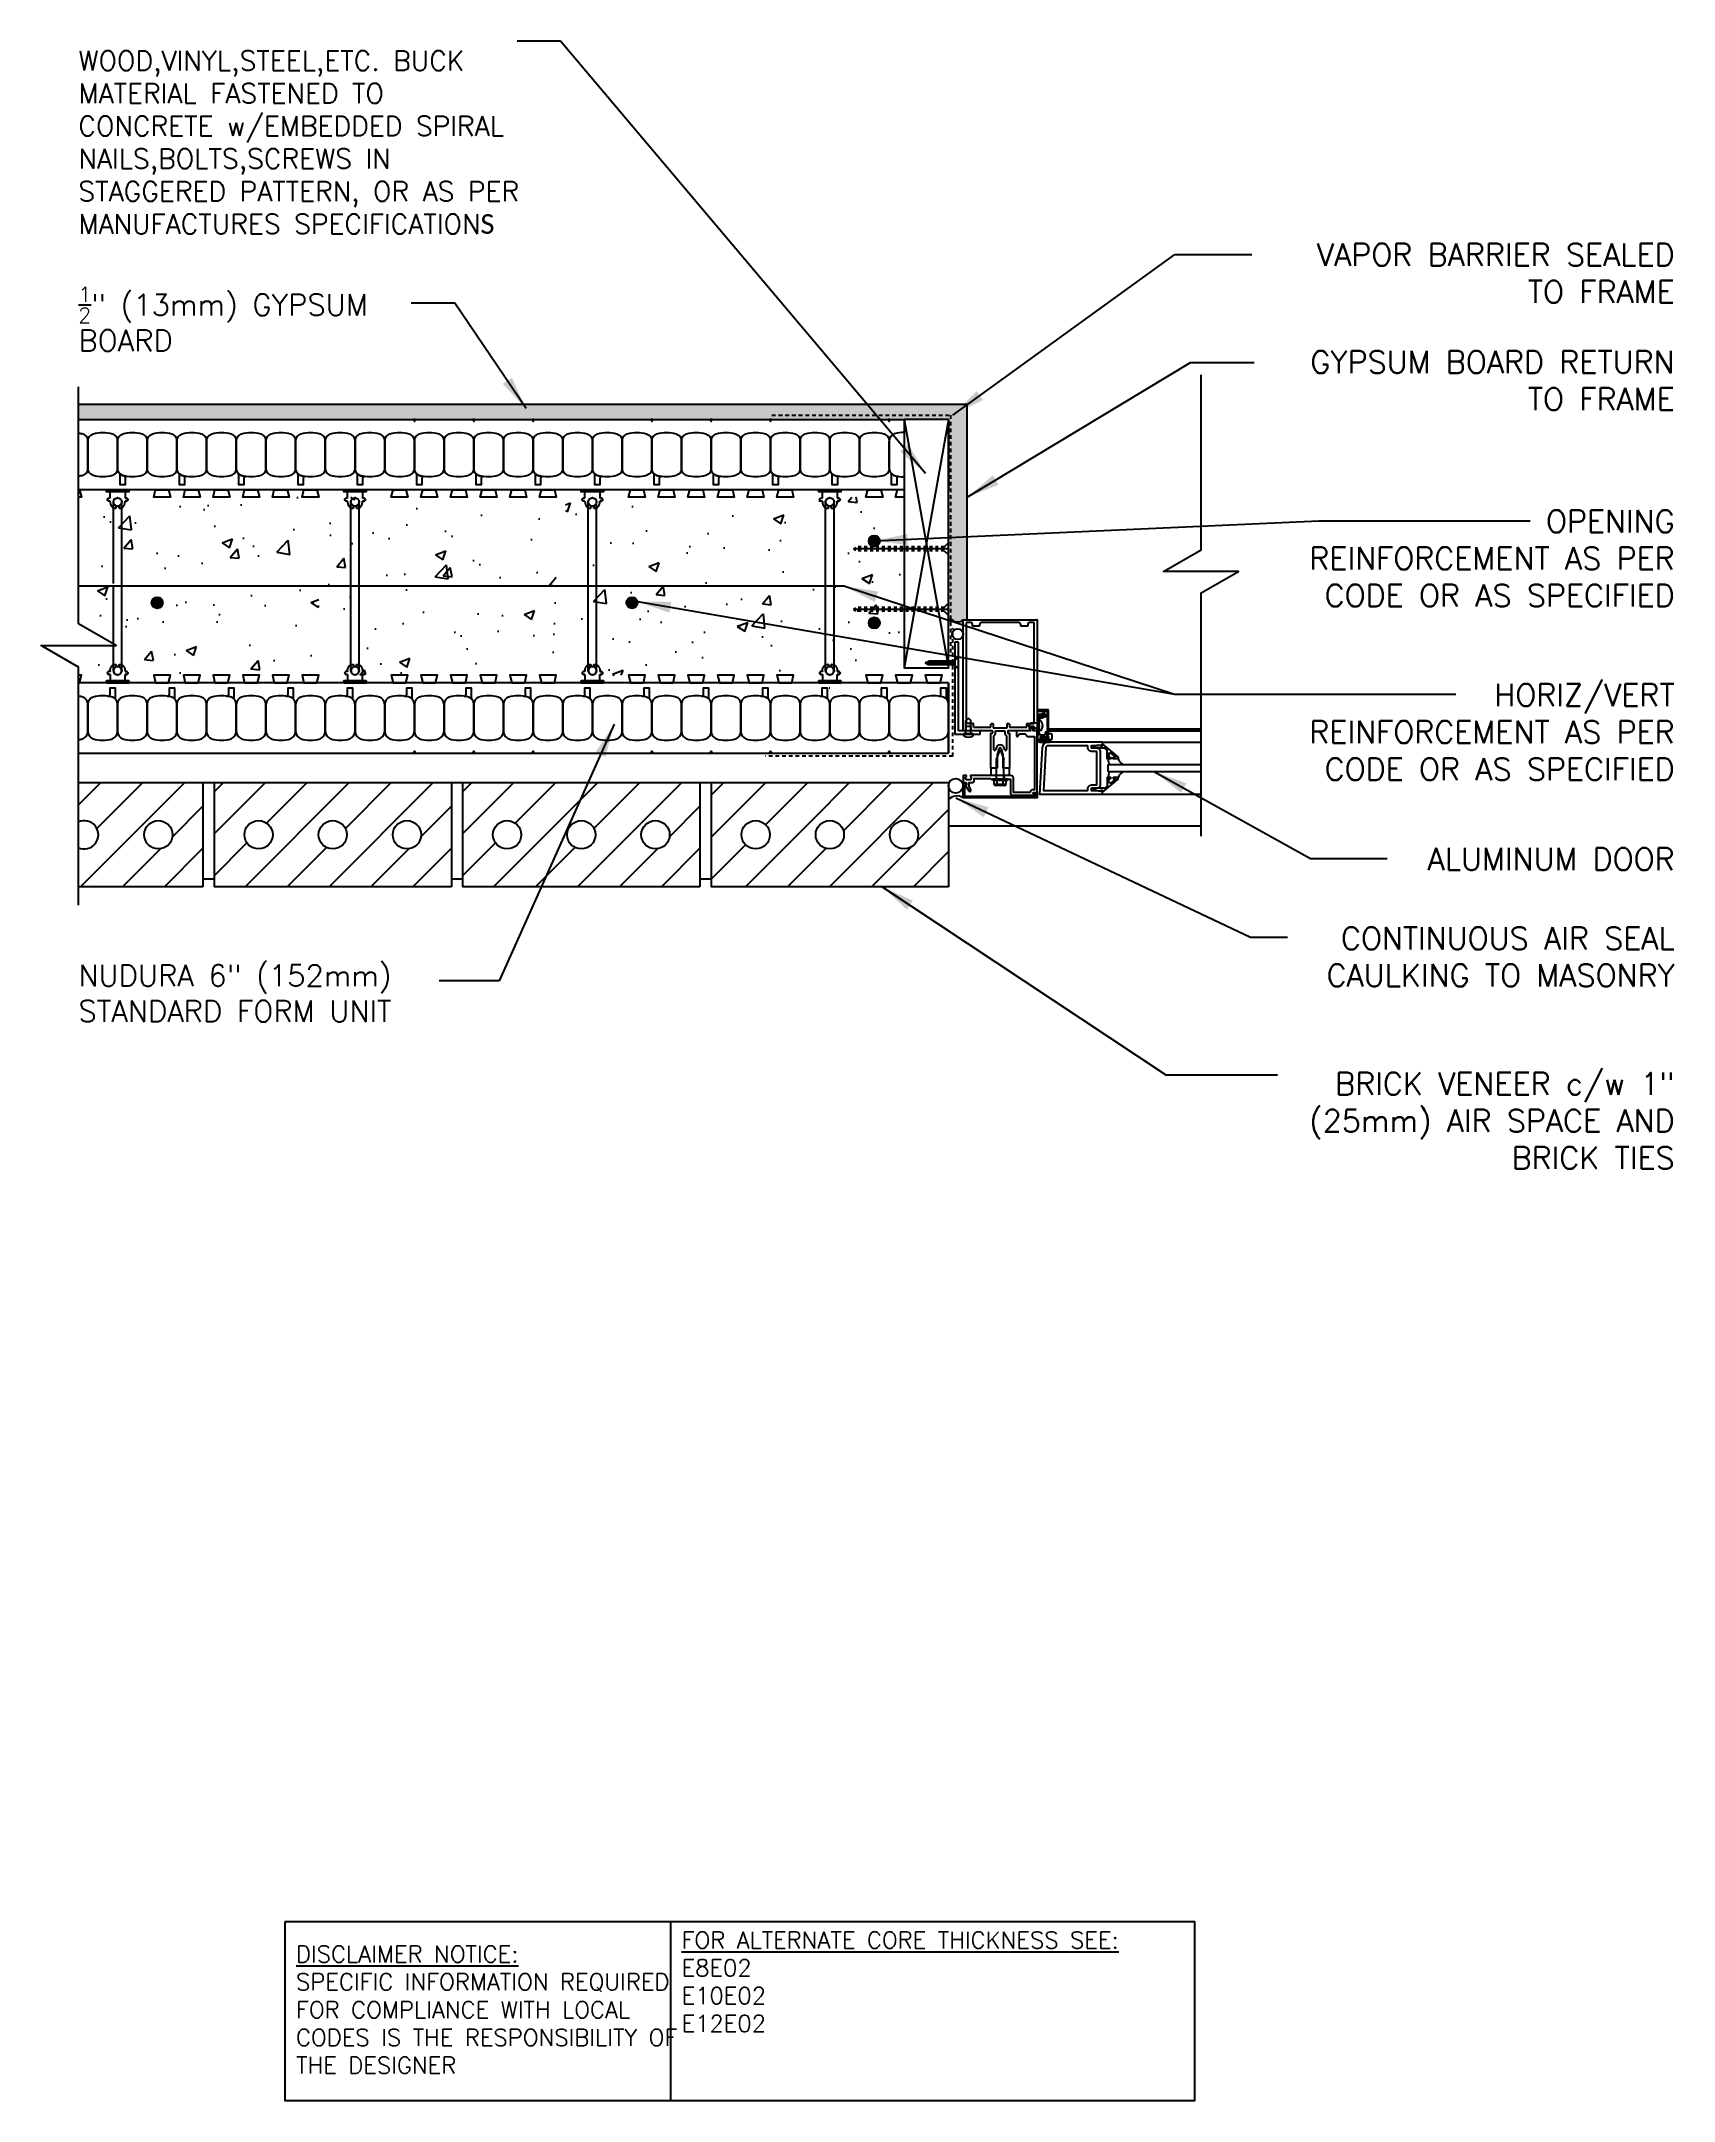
# Model space of a CAD drawing. Header units: inches. Extents: x 2887.4 to 2942.4, y 464.8 to 534.2.
import ezdxf

# ---------------------------------------------------------------- set-up
doc = ezdxf.new("R2010")
doc.units = ezdxf.units.IN
doc.header["$LTSCALE"] = 0.5
doc.header["$MEASUREMENT"] = 0
doc.linetypes.add('DASHED2', pattern=[0.375, 0.25, -0.125])
doc.linetypes.add('HIDDEN2', pattern=[0.1875, 0.125, -0.0625])
doc.layers.get('0').update_dxf_attribs({"linetype": 'CONTINUOUS'})
for name, color, linetype in [('HATCH', 12, 'CONTINUOUS'), ('LINE18', 9, 'CONTINUOUS'), ('line25', 2, 'CONTINUOUS'), ('LINE50', 5, 'CONTINUOUS'), ('LINE65', 3, 'CONTINUOUS'), ('LINE9', 9, 'CONTINUOUS'), ('TEXT', 4, 'CONTINUOUS')]:
    doc.layers.add(name, color=color, linetype=linetype)
doc.styles.add('DIM', font='romans.shx', dxfattribs={"width": 0.7})
doc.styles.add('ROMANS', font='romans')
doc.styles.get("Standard").update_dxf_attribs({"font": 'romans.shx'})
doc.dimstyles.new('ext_12', dxfattribs={"dimscale": 12, "dimtxt": 0.09375, "dimasz": 0.09375, "dimexe": 0.09375, "dimexo": 0.0625, "dimgap": 0.0625, "dimtad": 1, "dimdec": 1, "dimzin": 3, "dimdsep": 46, "dimlunit": 4, "dimtxsty": 'DIM', "dimcen": 0.09, "dimdle": 0.09375, "dimclrt": 4, "dimadec": 0, "dimazin": 0, "dimtfac": 1, "dimtdec": 1, "dimtmove": 2, "dimatfit": 3, "dimfxl": 0, "dimfrac": 2, "dimtolj": 1, "dimtzin": 0, "dimarcsym": 0})

msp = doc.modelspace()

# ---------------------------------------------------------------- texts
at = {"layer": 'TEXT', "attachment_point": 4}
for s, insert, char_height, width in [('{\\H0.9167x;WOOD,VINYL,STEEL,ETC. BUCK MATERIAL FASTENED TO CONCRETE w/EMBEDDED SPIRAL NAILS,BOLTS,SCREWS IN STAGGERED PATTERN, OR AS PER MANUFACTURES SPECIFICATION\\fCalibri|b0|i0|c0|p34;S}', (2888.605, 530.793), 0.72, 14.97902), ('\\A1;{\\H0.7x;\\S1/2;}" (13mm) GYPSUM BOARD', (2888.605, 524.843), 0.72, 10.95723), ('NUDURA 6" (152mm)\\PSTANDARD FORM UNIT', (2888.605, 502.113), 0.72, 14.97902), ('{\\LDISCLAIMER NOTICE:}\\PSPECIFIC INFORMATION REQUIRED FOR COMPLIANCE WITH LOCAL CODES IS THE RESPONSIBILITY OF THE DESIGNER', (2895.94, 467.857), 0.5625, 14.00235), ('{\\LFOR ALTERNATE CORE THICKNESS SEE:\\P}E8E02\\PE10E02\\PE12E02', (2908.932, 468.798), 0.5625, 23.33295)]:
    msp.add_mtext(s, dxfattribs=dict(at, insert=insert, char_height=char_height, width=width))
at = {"layer": 'TEXT', "char_height": 0.75, "width": 13.88435, "attachment_point": 9, "style": 'ROMANS'}
for s, insert in [('\\A1;VAPOR BARRIER SEALED TO FRAME', (2942.398, 525.387)), ('\\A1;GYPSUM BOARD RETURN TO FRAME ', (2942.398, 521.769)), ('\\A1;OPENING REINFORCEMENT AS PER CODE OR AS SPECIFIED', (2942.398, 515.15)), ('\\A1;HORIZ/VERT\\PREINFORCEMENT AS PER CODE OR AS SPECIFIED', (2942.398, 509.296)), ('\\A1;ALUMINUM DOOR', (2942.398, 506.263)), ('\\A1;CONTINUOUS AIR SEAL CAULKING TO MASONRY', (2942.398, 502.345)), ('\\A1;BRICK VENEER c/w 1" (25mm) AIR SPACE AND BRICK TIES', (2942.398, 496.194))]:
    msp.add_mtext(s, dxfattribs=dict(at, insert=insert))

# ---------------------------------------------------------------- blocks, each defined once
blk = doc.blocks.new('WEB_6_CENTRE_TOP')
for p, q in [((5.688, 0.141), (0, 0.141)), ((5.688, -0.141), (0, -0.141))]:
    blk.add_line(p, q)
for centre in [(0, 0), (5.688, 0)]:
    blk.add_circle(centre, 0.141)
blk = doc.blocks.new('Connector')
blk.add_point((0.271, 0))
at = {"layer": 'LINE9'}
for p, q in [((0, 0.375), (0, -0.375)), ((0.062, -0.375), (0.062, 0.375)), ((0.281, 0.25), (0.062, 0.25))]:
    blk.add_line(p, q, dxfattribs=at)
for points, weights in [([(0.007, 0.375), (0.004, 0.375), (0, 0.375)], [1, 0.972587069138, 0.950305488115]), ([(0.327, 0.343), (0.308, 0.343), (0.281, 0.317), (0.281, 0.297)], [1, 0.85355339, 0.85355339, 1]), ([(0.328, 0.343), (0.327, 0.343), (0.327, 0.343)], [1, 0.70710678, 1]), ([(0.375, 0.297), (0.375, 0.317), (0.348, 0.343), (0.329, 0.343)], [1, 0.85355339, 0.85355339, 1]), ([(0.406, 0.25), (0.546, 0.25), (0.619, 0.131)], [0.958404415409, 0.794674173519, 0.864651571113]), ([(0.619, 0.052), (0.612, 0.049), (0.604, 0.049)], [0.83615024178, 0.892081430621, 1]), ([(0, -0.375), (0.004, -0.375), (0.007, -0.375)], [0.950305488115, 0.972587069138, 1]), ([(0.281, -0.297), (0.281, -0.317), (0.308, -0.343), (0.327, -0.343)], [1, 0.85355339, 0.85355339, 1]), ([(0.327, -0.343), (0.281, -0.343), (0.281, -0.297)], [1, 0.70710678, 1]), ([(0.329, -0.343), (0.348, -0.343), (0.375, -0.317), (0.375, -0.297)], [1, 0.85355339, 0.85355339, 1]), ([(0.375, -0.297), (0.375, -0.343), (0.329, -0.343)], [1, 0.70710678, 1]), ([(0.619, -0.131), (0.546, -0.25), (0.406, -0.25)], [0.864651574428, 0.794674169686, 0.958404415195]), ([(0.604, -0.049), (0.612, -0.049), (0.619, -0.052)], [1, 0.89208144177, 0.836150253337])]:
    blk.add_rational_spline(points, weights, degree=2, dxfattribs=at)
for points, degree in [([(0, 0.375), (0.002, 0.375), (0.005, 0.375), (0.007, 0.375)], 3), ([(0.007, 0.375), (0.021, 0.375), (0.051, 0.375), (0.062, 0.375), (0.062, 0.375)], 3), ([(0.281, 0.25), (0.281, 0.297)], 1), ([(0.327, 0.343), (0.327, 0.343), (0.328, 0.343), (0.328, 0.343)], 3), ([(0.328, 0.343), (0.329, 0.343), (0.329, 0.343), (0.329, 0.343)], 3), ([(0.375, 0.25), (0.375, 0.297)], 1), ([(0.406, 0.25), (0.375, 0.25)], 1), ([(0.604, 0.049), (0.532, 0.049)], 1), ([(0.604, 0.049), (0.609, 0.049), (0.614, 0.05), (0.619, 0.052)], 3), ([(0.619, 0.131), (0.619, 0.052)], 1), ([(0.007, -0.375), (0.005, -0.375), (0.002, -0.375), (0, -0.375)], 3), ([(0.062, -0.375), (0.062, -0.375), (0.051, -0.375), (0.021, -0.375), (0.007, -0.375)], 3), ([(0.062, -0.25), (0.281, -0.25)], 1), ([(0.281, -0.297), (0.281, -0.25)], 1), ([(0.281, -0.25), (0.281, -0.297)], 1), ([(0.328, -0.343), (0.328, -0.343), (0.327, -0.343), (0.327, -0.343)], 3), ([(0.329, -0.343), (0.329, -0.343), (0.329, -0.343), (0.328, -0.343)], 3), ([(0.375, -0.25), (0.375, -0.297)], 1), ([(0.375, -0.297), (0.375, -0.25)], 1), ([(0.406, -0.25), (0.375, -0.25)], 1), ([(0.532, -0.049), (0.604, -0.049)], 1), ([(0.604, -0.049), (0.58, -0.049), (0.556, -0.049), (0.532, -0.049)], 3), ([(0.619, -0.052), (0.614, -0.05), (0.609, -0.049), (0.604, -0.049)], 3), ([(0.619, -0.052), (0.619, -0.131)], 1)]:
    blk.add_open_spline(points, degree=degree, dxfattribs=at)
for points, weights, knots in [([(0.062, 0.375), (0.062, 0.375), (0.046, 0.375), (0.03, 0.375), (0.007, 0.375)], [0.868718858569, 0.861102746415, 1, 0.861102734288, 0.868718859898], [0, 0, 0, 0.5, 0.5, 1, 1, 1]), ([(0.532, 0.049), (0.472, 0.203), (0.333, 0.113), (0.157, 0), (0.333, -0.113), (0.472, -0.203), (0.532, -0.049)], [0.899508922286, 0.599718215298, 1, 0.54226024, 1, 0.599718224335, 0.899508908749], [0, 0, 0, 0.318112, 0.318112, 0.681888, 0.681888, 1, 1, 1]), ([(0.007, -0.375), (0.03, -0.375), (0.046, -0.375), (0.062, -0.375), (0.062, -0.375)], [0.868718859319, 0.861102739573, 1, 0.861102742958, 0.868718858948], [0, 0, 0, 0.5, 0.5, 1, 1, 1])]:
    blk.add_rational_spline(points, weights, degree=2, knots=knots, dxfattribs=at)
for points in [[(0.406, 0.25), (0.406, 0.25), (0.406, 0.25), (0.406, 0.25), (0.406, 0.25), (0.406, 0.25), (0.406, 0.25)], [(0.406, 0.25), (0.406, 0.25), (0.406, 0.25), (0.406, 0.25), (0.406, 0.25), (0.406, 0.25), (0.406, 0.25)], [(0.406, 0.25), (0.406, 0.25), (0.406, 0.25), (0.406, 0.25), (0.406, 0.25), (0.406, 0.25), (0.406, 0.25)], [(0.406, 0.25), (0.406, 0.25), (0.406, 0.25), (0.406, 0.25), (0.406, 0.25), (0.406, 0.25), (0.406, 0.25)], [(0.406, 0.25), (0.406, 0.25), (0.406, 0.25), (0.406, 0.25), (0.406, 0.25), (0.406, 0.25), (0.406, 0.25)], [(0.406, 0.25), (0.406, 0.25), (0.406, 0.25), (0.406, 0.25), (0.406, 0.25), (0.406, 0.25), (0.406, 0.25)], [(0.406, 0.25), (0.406, 0.25), (0.406, 0.25), (0.406, 0.25), (0.406, 0.25), (0.406, 0.25), (0.406, 0.25)], [(0.406, 0.25), (0.406, 0.25), (0.406, 0.25), (0.406, 0.25), (0.406, 0.25), (0.406, 0.25), (0.406, 0.25)], [(0.406, 0.25), (0.406, 0.25), (0.406, 0.25), (0.406, 0.25), (0.406, 0.25), (0.406, 0.25), (0.406, 0.25)], [(0.406, 0.25), (0.406, 0.25), (0.406, 0.25), (0.406, 0.25), (0.406, 0.25), (0.406, 0.25), (0.406, 0.25)], [(0.406, 0.25), (0.406, 0.25), (0.406, 0.25), (0.406, 0.25), (0.406, 0.25), (0.406, 0.25), (0.406, 0.25)], [(0.406, 0.25), (0.406, 0.25), (0.406, 0.25), (0.406, 0.25), (0.406, 0.25), (0.406, 0.25), (0.406, 0.25)], [(0.406, 0.25), (0.406, 0.25), (0.406, 0.25), (0.406, 0.25), (0.406, 0.25), (0.406, 0.25), (0.406, 0.25)], [(0.406, 0.25), (0.406, 0.25), (0.406, 0.25), (0.406, 0.25), (0.406, 0.25), (0.406, 0.25), (0.406, 0.25)], [(0.406, 0.25), (0.406, 0.25), (0.406, 0.25), (0.406, 0.25), (0.406, 0.25), (0.406, 0.25), (0.406, 0.25)], [(0.406, 0.25), (0.406, 0.25), (0.406, 0.25), (0.406, 0.25), (0.406, 0.25), (0.406, 0.25), (0.406, 0.25)], [(0.406, 0.25), (0.406, 0.25), (0.406, 0.25), (0.406, 0.25), (0.406, 0.25), (0.406, 0.25), (0.406, 0.25)], [(0.406, 0.25), (0.406, 0.25), (0.406, 0.25), (0.406, 0.25), (0.406, 0.25), (0.406, 0.25), (0.406, 0.25)], [(0.406, 0.25), (0.406, 0.25), (0.406, 0.25), (0.406, 0.25), (0.406, 0.25), (0.406, 0.25), (0.406, 0.25)], [(0.406, 0.25), (0.406, 0.25), (0.406, 0.25), (0.406, 0.25), (0.406, 0.25), (0.406, 0.25), (0.406, 0.25)], [(0.406, 0.25), (0.406, 0.25), (0.406, 0.25), (0.406, 0.25), (0.406, 0.25), (0.406, 0.25), (0.406, 0.25)], [(0.406, 0.25), (0.406, 0.25), (0.406, 0.25), (0.406, 0.25), (0.406, 0.25), (0.406, 0.25), (0.406, 0.25)], [(0.406, 0.25), (0.406, 0.25), (0.406, 0.25), (0.406, 0.25), (0.406, 0.25), (0.406, 0.25), (0.406, 0.25)], [(0.406, 0.25), (0.406, 0.25), (0.406, 0.25), (0.406, 0.25), (0.406, 0.25), (0.406, 0.25), (0.406, 0.25)], [(0.532, 0.049), (0.532, 0.049), (0.532, 0.049), (0.532, 0.049), (0.532, 0.049), (0.532, 0.049), (0.532, 0.049)], [(0.532, 0.049), (0.532, 0.049), (0.532, 0.049), (0.532, 0.049), (0.532, 0.049), (0.532, 0.049), (0.532, 0.049)], [(0.532, 0.049), (0.532, 0.049), (0.532, 0.049), (0.532, 0.049), (0.532, 0.049), (0.532, 0.049), (0.532, 0.049)], [(0.532, 0.049), (0.532, 0.049), (0.532, 0.049), (0.532, 0.049), (0.532, 0.049), (0.532, 0.049), (0.532, 0.049)], [(0.532, 0.049), (0.532, 0.049), (0.532, 0.049), (0.532, 0.049), (0.532, 0.049), (0.532, 0.049), (0.532, 0.049)], [(0.532, 0.049), (0.532, 0.049), (0.532, 0.049), (0.532, 0.049), (0.532, 0.049), (0.532, 0.049), (0.532, 0.049)], [(0.532, 0.049), (0.532, 0.049), (0.532, 0.049), (0.532, 0.049), (0.532, 0.049), (0.532, 0.049), (0.532, 0.049)], [(0.532, 0.049), (0.532, 0.049), (0.532, 0.049), (0.532, 0.049), (0.532, 0.049), (0.532, 0.049), (0.532, 0.049)], [(0.532, 0.049), (0.532, 0.049), (0.532, 0.049), (0.532, 0.049), (0.532, 0.049), (0.532, 0.049), (0.532, 0.049)], [(0.532, 0.049), (0.532, 0.049), (0.532, 0.049), (0.532, 0.049), (0.532, 0.049), (0.532, 0.049), (0.532, 0.049)], [(0.604, 0.049), (0.604, 0.049), (0.604, 0.049), (0.604, 0.049), (0.604, 0.049), (0.604, 0.049), (0.604, 0.049)], [(0.604, 0.049), (0.604, 0.049), (0.604, 0.049), (0.604, 0.049), (0.604, 0.049), (0.604, 0.049), (0.604, 0.049)], [(0.604, 0.049), (0.604, 0.049), (0.604, 0.049), (0.604, 0.049), (0.604, 0.049), (0.604, 0.049), (0.604, 0.049)], [(0.604, 0.049), (0.604, 0.049), (0.604, 0.049), (0.604, 0.049), (0.604, 0.049), (0.604, 0.049), (0.604, 0.049)], [(0.619, 0.131), (0.619, 0.131), (0.619, 0.131), (0.619, 0.131), (0.619, 0.131), (0.619, 0.131), (0.619, 0.131)], [(0.619, 0.131), (0.619, 0.131), (0.619, 0.131), (0.619, 0.131), (0.619, 0.131), (0.619, 0.131), (0.619, 0.131)], [(0.619, 0.131), (0.619, 0.131), (0.619, 0.131), (0.619, 0.131), (0.619, 0.131), (0.619, 0.131), (0.619, 0.131)], [(0.619, 0.131), (0.619, 0.131), (0.619, 0.131), (0.619, 0.131), (0.619, 0.131), (0.619, 0.131), (0.619, 0.131)], [(0.406, -0.25), (0.406, -0.25), (0.406, -0.25), (0.406, -0.25), (0.406, -0.25), (0.406, -0.25), (0.406, -0.25)], [(0.406, -0.25), (0.406, -0.25), (0.406, -0.25), (0.406, -0.25), (0.406, -0.25), (0.406, -0.25), (0.406, -0.25)], [(0.406, -0.25), (0.406, -0.25), (0.406, -0.25), (0.406, -0.25), (0.406, -0.25), (0.406, -0.25), (0.406, -0.25)], [(0.406, -0.25), (0.406, -0.25), (0.406, -0.25), (0.406, -0.25), (0.406, -0.25), (0.406, -0.25), (0.406, -0.25)], [(0.406, -0.25), (0.406, -0.25), (0.406, -0.25), (0.406, -0.25), (0.406, -0.25), (0.406, -0.25), (0.406, -0.25)], [(0.406, -0.25), (0.406, -0.25), (0.406, -0.25), (0.406, -0.25), (0.406, -0.25), (0.406, -0.25), (0.406, -0.25)], [(0.406, -0.25), (0.406, -0.25), (0.406, -0.25), (0.406, -0.25), (0.406, -0.25), (0.406, -0.25), (0.406, -0.25)], [(0.406, -0.25), (0.406, -0.25), (0.406, -0.25), (0.406, -0.25), (0.406, -0.25), (0.406, -0.25), (0.406, -0.25)], [(0.406, -0.25), (0.406, -0.25), (0.406, -0.25), (0.406, -0.25), (0.406, -0.25), (0.406, -0.25), (0.406, -0.25)], [(0.406, -0.25), (0.406, -0.25), (0.406, -0.25), (0.406, -0.25), (0.406, -0.25), (0.406, -0.25), (0.406, -0.25)], [(0.406, -0.25), (0.406, -0.25), (0.406, -0.25), (0.406, -0.25), (0.406, -0.25), (0.406, -0.25), (0.406, -0.25)], [(0.532, -0.049), (0.532, -0.049), (0.532, -0.049), (0.532, -0.049), (0.532, -0.049), (0.532, -0.049), (0.532, -0.049)], [(0.532, -0.049), (0.532, -0.049), (0.532, -0.049), (0.532, -0.049), (0.532, -0.049), (0.532, -0.049), (0.532, -0.049)], [(0.532, -0.049), (0.532, -0.049), (0.532, -0.049), (0.532, -0.049), (0.532, -0.049), (0.532, -0.049), (0.532, -0.049)], [(0.532, -0.049), (0.532, -0.049), (0.532, -0.049), (0.532, -0.049), (0.532, -0.049), (0.532, -0.049), (0.532, -0.049)], [(0.604, -0.049), (0.604, -0.049), (0.604, -0.049), (0.604, -0.049), (0.604, -0.049), (0.604, -0.049), (0.604, -0.049)], [(0.604, -0.049), (0.604, -0.049), (0.604, -0.049), (0.604, -0.049), (0.604, -0.049), (0.604, -0.049), (0.604, -0.049)], [(0.604, -0.049), (0.604, -0.049), (0.604, -0.049), (0.604, -0.049), (0.604, -0.049), (0.604, -0.049), (0.604, -0.049)], [(0.604, -0.049), (0.604, -0.049), (0.604, -0.049), (0.604, -0.049), (0.604, -0.049), (0.604, -0.049), (0.604, -0.049)], [(0.604, -0.049), (0.604, -0.049), (0.604, -0.049), (0.604, -0.049), (0.604, -0.049), (0.604, -0.049), (0.604, -0.049)], [(0.604, -0.049), (0.604, -0.049), (0.604, -0.049), (0.604, -0.049), (0.604, -0.049), (0.604, -0.049), (0.604, -0.049)], [(0.604, -0.049), (0.604, -0.049), (0.604, -0.049), (0.604, -0.049), (0.604, -0.049), (0.604, -0.049), (0.604, -0.049)], [(0.604, -0.049), (0.604, -0.049), (0.604, -0.049), (0.604, -0.049), (0.604, -0.049), (0.604, -0.049), (0.604, -0.049)], [(0.619, -0.131), (0.619, -0.131), (0.619, -0.131), (0.619, -0.131), (0.619, -0.131), (0.619, -0.131), (0.619, -0.131)], [(0.619, -0.131), (0.619, -0.131), (0.619, -0.131), (0.619, -0.131), (0.619, -0.131), (0.619, -0.131), (0.619, -0.131)], [(0.619, -0.131), (0.619, -0.131), (0.619, -0.131), (0.619, -0.131), (0.619, -0.131), (0.619, -0.131), (0.619, -0.131)], [(0.619, -0.131), (0.619, -0.131), (0.619, -0.131), (0.619, -0.131), (0.619, -0.131), (0.619, -0.131), (0.619, -0.131)]]:
    blk.add_open_spline(points, degree=3, knots=[0, 0, 0, 0, 1, 1, 1, 1, 1, 1, 1], dxfattribs=at)
blk = doc.blocks.new('B060316')
for p, q in [((1.969, 0), (1.969, -0.133)), ((2.217, -0.013), (1.969, 0)), ((1.969, -0.347), (1.969, -0.469)), ((2, -0.5), (2.126, -0.5)), ((2.003, -0.133), (2.003, -0.115)), ((2.003, -0.365), (2.003, -0.347)), ((2.049, -0.115), (2.049, -0.365)), ((2.107, -0.265), (2.107, -0.127)), ((2.207, -0.265), (2.107, -0.265)), ((2.107, -0.359), (2.107, -0.329)), ((2.157, -0.38), (2.119, -0.373)), ((2.121, -0.314), (2.207, -0.306)), ((2.157, -0.469), (2.157, -0.38)), ((2.169, -0.065), (2.405, -0.065)), ((2.207, -0.306), (2.207, -0.265)), ((2.555, -0.013), (2.217, -0.013)), ((2.451, -0.065), (2.747, -0.065)), ((2.803, 0), (2.555, -0.013)), ((2.747, -0.065), (2.747, -0.141)), ((2.803, -0.01), (2.803, 0)), ((2.813, -0.02), (2.803, -0.01)), ((2.803, -0.03), (2.813, -0.02)), ((2.803, -0.108), (2.803, -0.03)), ((2.848, -0.232), (2.803, -0.108))]:
    blk.add_line(p, q)
for centre, radius, start, end in [((1.986, -0.133), 0.017, 180, 0), ((1.986, -0.347), 0.017, 360, 180), ((2, -0.469), 0.031, 180, 270), ((2.026, -0.115), 0.023, 0, 180), ((2.026, -0.365), 0.023, 180, 0), ((2.169, -0.127), 0.062, 90, 180), ((2.122, -0.329), 0.015, 95, 180), ((2.122, -0.359), 0.015, 180, 260), ((2.126, -0.469), 0.031, 270, 0), ((2.428, -0.086), 0.031, 42.64231, 137.35769), ((2.356, -0.5), 0.531, 29.03527, 42.57888), ((2.833, -0.235), 0.015, 209.03527, 10.96473)]:
    blk.add_arc(centre, radius, start, end)

# ---------------------------------------------------------------- hatches: boundary and pattern name
at = {"layer": 'HATCH'}
h = msp.add_hatch(dxfattribs=at)
h.set_pattern_fill('AR-SAND', color=256, scale=0.25, style=0)
h.set_pattern_definition([(37.5, (-58.41438, -38.99263), (-0.01574834, 0.48170594), [0, -0.38, 0, -0.425, 0, -0.40625]), (7.5, (-58.4144, -38.9926), (0.44244418, 0.70553652), [0, -0.205, 0, -0.3425, 0, -0.13125]), (327.5, (-58.72188, -38.99263), (0.778535465, 0.001414763), [0, -0.125, 0, -0.45, 0, -0.5875]), (317.5, (-58.7219, -38.9926), (0.75153165, 0.21941889), [0, -0.0625, 0, -0.295, 0, -0.3375])])
h.paths.add_polyline_path([(2918.552, 521.958), (2918.297, 521.958), (2888.605, 521.958), (2888.605, 521.458), (2916.427, 521.458), (2917.927, 521.458), (2917.927, 514.708), (2918.052, 514.708, 0.406613), (2918.418, 514.704), (2918.418, 514.708), (2918.552, 514.708)])
h = msp.add_hatch(dxfattribs=at)
h.set_pattern_fill('AR-CONC', color=256, scale=0.5, style=0)
h.set_pattern_definition([(50, (13.737, 62.0218), (3.586301, -0.3137607), [0.375, -4.125]), (355, (13.737, 62.0218), (-0.6937567, 3.7609607), [0.3, -3.3]), (100.4514, (14.036, 61.9956), (2.892547, 3.4471977), [0.318701, -3.5057106]), (46.1842, (13.737, 63.022), (5.336205, -0.827595), [0.5625, -6.1875]), (96.6356, (14.1817, 62.953), (4.6733135, 4.870589), [0.478051, -5.258565]), (351.1842, (13.737, 63.022), (4.67331, 4.870593), [0.45, -4.95]), (21, (14.237, 62.7718), (2.9845353, -2.0130945), [0.375, -4.125]), (326, (14.237, 62.7718), (1.2165767, 3.62575), [0.3, -3.3]), (71.4514, (14.4858, 62.604), (4.201113, 1.6126525), [0.318701, -3.5057106]), (37.5, (13.737, 62.0218), (0.0607993, 1.66446927), [0, -3.26, 0, -3.35, 0, -3.3125]), (7.5, (13.737, 62.0218), (1.3153477, 1.9720586), [0, -1.91, 0, -3.185, 0, -1.2625]), (327.5, (12.622, 62.0218), (2.6691122, -0.11277436), [0, -1.25, 0, -3.9, 0, -5.175]), (317.5, (12.122, 62.0218), (2.9159308, 0.500525), [0, -1.625, 0, -2.59, 0, -3.675])])
h.paths.add_polyline_path([(2897.022, 516.21), (2897.022, 512.833), (2904.71, 512.833), (2904.71, 516.21)])
h.paths.add_polyline_path([(2896.71, 516.21), (2889.022, 516.21), (2889.022, 512.833), (2896.71, 512.833)])
h.paths.add_polyline_path([(2891.074, 515.278, -1), (2891.449, 515.278, -1)], flags=16)
h.paths.add_polyline_path([(2889.022, 518.833), (2889.022, 516.21), (2896.71, 516.21), (2896.71, 518.833)])
h.paths.add_polyline_path([(2897.022, 518.833), (2897.022, 516.21), (2904.71, 516.21), (2904.71, 518.833)])
h.paths.add_polyline_path([(2912.71, 516.21), (2912.71, 518.833), (2905.022, 518.833), (2905.022, 516.21)])
h.paths.add_polyline_path([(2912.71, 512.833), (2912.71, 516.21), (2905.022, 516.21), (2905.022, 512.833)])
h.paths.add_polyline_path([(2907.074, 515.278, -1), (2907.449, 515.278, -1)], flags=16)
h.paths.add_polyline_path([(2916.427, 518.833), (2913.022, 518.833), (2913.022, 512.833), (2916.427, 512.833)])
h.paths.add_polyline_path([(2914.148, 517.362, -1), (2914.523, 517.362, -1)], flags=16)
h.paths.add_polyline_path([(2914.523, 514.601, -1), (2914.148, 514.601, -1)], flags=16)
h.paths.add_polyline_path([(2888.614, 516.601), (2888.71, 516.546), (2888.71, 518.833), (2888.614, 518.833)])
h.paths.add_polyline_path([(2887.362, 515.868), (2888.614, 515.145), (2888.614, 512.833), (2888.71, 512.833), (2888.71, 515.868)])
at = {"layer": 'LINE65'}
for points in [[(2915.612, 517.362, 1), (2915.237, 517.362, 1)], [(2891.449, 515.278, 1), (2891.074, 515.278, 1)], [(2907.449, 515.278, 1), (2907.074, 515.278, 1)], [(2915.612, 514.601, 1), (2915.237, 514.601, 1)]]:
    msp.add_hatch(color=256, dxfattribs=at).paths.add_polyline_path(points)

# ---------------------------------------------------------------- linework, layer by layer
at = {"layer": 'HATCH'}
for p, q in [((2916.427, 521.458), (2917.927, 513.083)), ((2917.927, 521.458), (2916.427, 513.083)), ((2917.927, 517.097), (2914.72, 517.097)), ((2917.927, 515.056), (2914.72, 515.056)), ((2918.138, 513.253), (2917.138, 513.253)), ((2888.605, 508.464), (2889.349, 509.208)), ((2888.677, 505.708), (2892.177, 509.208)), ((2889.227, 507.673), (2890.763, 509.208)), ((2893.177, 508.904), (2893.481, 509.208)), ((2893.177, 507.49), (2894.895, 509.208)), ((2894.224, 505.708), (2897.724, 509.208)), ((2894.95, 507.849), (2896.309, 509.208)), ((2897.052, 505.708), (2900.552, 509.208)), ((2897.602, 507.673), (2899.138, 509.208)), ((2901.552, 508.904), (2901.856, 509.208)), ((2901.552, 507.49), (2903.27, 509.208)), ((2902.599, 505.708), (2906.099, 509.208)), ((2903.325, 507.849), (2904.684, 509.208)), ((2905.427, 505.708), (2908.927, 509.208)), ((2905.977, 507.673), (2907.513, 509.208)), ((2909.927, 508.793), (2910.341, 509.208)), ((2909.927, 507.379), (2911.756, 509.208)), ((2911.76, 507.799), (2913.17, 509.208)), ((2913.327, 507.951), (2914.584, 509.208)), ((2913.912, 505.708), (2917.412, 509.208)), ((2914.384, 507.594), (2915.998, 509.208)), ((2891.773, 507.39), (2892.802, 508.418)), ((2900.148, 507.39), (2901.177, 508.418)), ((2908.523, 507.39), (2909.552, 508.418)), ((2916.841, 507.222), (2917.927, 508.308)), ((2911.084, 505.708), (2913.327, 507.951)), ((2890.091, 505.708), (2891.37, 506.986)), ((2891.506, 505.708), (2892.802, 507.004)), ((2893.177, 506.075), (2894.286, 507.185)), ((2895.638, 505.708), (2896.962, 507.033)), ((2898.466, 505.708), (2899.745, 506.986)), ((2899.881, 505.708), (2901.177, 507.004)), ((2901.552, 506.075), (2902.661, 507.185)), ((2904.013, 505.708), (2905.337, 507.033)), ((2906.841, 505.708), (2908.12, 506.986)), ((2908.256, 505.708), (2909.552, 507.004)), ((2909.927, 505.965), (2911.086, 507.125)), ((2913.057, 506.267), (2913.791, 507.001)), ((2915.327, 505.708), (2916.663, 507.044)), ((2916.741, 505.708), (2917.927, 506.894)), ((2912.498, 505.708), (2913.057, 506.267))]:
    msp.add_line(p, q, dxfattribs=at)
at = {"layer": 'HATCH', "color": 6, "linetype": 'DASHED2'}
for q in [(2918.072, 514.423), (2911.755, 510.104)]:
    msp.add_line((2918.072, 510.104), q, dxfattribs=at)
at = {"layer": 'HATCH', "color": 12}
for p, q in [((2920.918, 514.708), (2920.899, 514.708)), ((2926.441, 511.018), (2921.296, 511.018)), ((2926.441, 510.955), (2921.296, 510.955)), ((2923.116, 510.58), (2926.441, 510.58)), ((2923.319, 509.919), (2923.332, 509.874)), ((2923.319, 509.919), (2923.332, 509.874)), ((2923.332, 509.874), (2923.364, 509.842)), ((2923.332, 509.874), (2923.364, 509.842)), ((2923.364, 509.568), (2923.332, 509.536)), ((2923.364, 509.568), (2923.332, 509.536)), ((2923.364, 509.842), (2923.408, 509.83)), ((2923.364, 509.842), (2923.408, 509.83)), ((2923.408, 509.58), (2923.364, 509.568)), ((2923.408, 509.58), (2923.364, 509.568)), ((2923.645, 510.018), (2923.682, 509.94)), ((2923.645, 510.018), (2923.682, 509.94)), ((2923.682, 509.94), (2923.739, 509.876)), ((2923.682, 509.94), (2923.739, 509.876)), ((2923.739, 509.876), (2923.811, 509.83)), ((2923.739, 509.876), (2923.811, 509.83)), ((2923.811, 509.58), (2923.739, 509.534)), ((2923.811, 509.58), (2923.739, 509.534)), ((2923.332, 509.536), (2923.319, 509.491)), ((2923.332, 509.536), (2923.319, 509.491)), ((2923.319, 509.491), (2923.319, 509.393)), ((2923.682, 509.47), (2923.645, 509.392)), ((2923.682, 509.47), (2923.645, 509.392)), ((2923.739, 509.534), (2923.682, 509.47)), ((2923.739, 509.534), (2923.682, 509.47)), ((2923.116, 508.83), (2926.441, 508.83)), ((2926.441, 507.754), (2917.927, 507.754))]:
    msp.add_line(p, q, dxfattribs=at)
at = {"layer": 'HATCH', "color": 6, "linetype": 'DASHED2'}
msp.add_lwpolyline([(2911.977, 521.602), (2917.996, 521.602), (2917.996, 513.498)], dxfattribs=at)
at = {"layer": 'HATCH', "color": 12}
msp.add_lwpolyline([(2923.319, 509.919), (2923.319, 510.018)], dxfattribs=at)
for centre, radius in [((2918.235, 514.221), 0.183), ((2918.172, 509.111), 0.246)]:
    msp.add_circle(centre, radius, dxfattribs=at)
for centre, radius, start, end in [((2918.237, 514.894), 0.262, 225.1394, 313.64867), ((2918.211, 508.378), 0.39, 57.88706, 136.7705)]:
    msp.add_arc(centre, radius, start, end, dxfattribs=at)
at = {"layer": 'LINE18'}
for p, q in [((2917.783, 517.159), (2917.927, 517.303)), ((2917.783, 517.034), (2917.927, 516.89)), ((2917.783, 515.119), (2917.927, 515.262)), ((2917.783, 514.994), (2917.927, 514.85)), ((2918.052, 514.708), (2917.927, 514.708)), ((2918.989, 510.958), (2918.263, 510.958)), ((2918.989, 510.833), (2918.989, 510.958)), ((2918.989, 510.833), (2918.138, 510.833))]:
    msp.add_line(p, q, dxfattribs=at)
at = {"layer": 'LINE18', "linetype": 'HIDDEN2'}
for p, q in [((2914.72, 517.097), (2914.84, 517.159)), ((2914.72, 517.097), (2914.84, 517.034)), ((2917.783, 517.159), (2914.84, 517.159)), ((2917.783, 517.034), (2914.84, 517.034)), ((2914.72, 515.056), (2914.84, 515.119)), ((2917.783, 515.119), (2914.84, 515.119)), ((2914.72, 515.056), (2914.84, 514.994)), ((2917.783, 514.994), (2914.84, 514.994))]:
    msp.add_line(p, q, dxfattribs=at)
at = {"layer": 'LINE18'}
for points in [[(2926.441, 507.412), (2926.441, 515.61), (2927.693, 516.333), (2925.171, 516.333), (2926.441, 517.066), (2926.441, 522.958)], [(2888.605, 505.084), (2888.605, 513.11), (2887.353, 513.833), (2889.875, 513.833), (2888.605, 514.566), (2888.605, 522.556)]]:
    msp.add_lwpolyline(points, dxfattribs=at)
at = {"layer": 'line25'}
for p, q in [((2917.927, 521.458), (2916.427, 521.458)), ((2916.427, 519.083), (2888.614, 519.083)), ((2917.927, 512.583), (2888.614, 512.583)), ((2913.906, 512.415), (2913.927, 512.415)), ((2892.802, 509.208), (2892.802, 505.708)), ((2893.177, 509.208), (2893.177, 505.708)), ((2893.177, 509.208), (2893.177, 505.708)), ((2901.177, 509.208), (2901.177, 505.708)), ((2901.552, 509.208), (2901.552, 505.708)), ((2901.552, 509.208), (2901.552, 505.708)), ((2909.552, 509.208), (2909.552, 505.708)), ((2909.927, 509.208), (2909.927, 505.708)), ((2909.927, 509.208), (2909.927, 505.708)), ((2917.927, 509.208), (2917.927, 505.708)), ((2892.802, 505.708), (2888.605, 505.708)), ((2893.177, 505.958), (2892.802, 505.958)), ((2901.177, 505.708), (2893.177, 505.708)), ((2901.552, 505.958), (2901.177, 505.958)), ((2909.552, 505.708), (2901.552, 505.708)), ((2909.927, 505.958), (2909.552, 505.958)), ((2917.927, 505.708), (2909.927, 505.708))]:
    msp.add_line(p, q, dxfattribs=at)
for points in [[(2916.427, 521.458), (2916.427, 513.083), (2917.927, 513.083), (2917.927, 521.458)], [(2888.614, 519.083), (2888.645, 519.083), (2888.708, 518.833), (2888.614, 518.833)], [(2916.427, 518.833), (2916.145, 518.833), (2916.208, 519.083)], [(2888.614, 512.583), (2888.645, 512.583), (2888.708, 512.833), (2888.614, 512.833)]]:
    msp.add_lwpolyline(points, dxfattribs=at)
for points in [[(2891.645, 519.083), (2891.708, 518.833), (2891.145, 518.833), (2891.208, 519.083)], [(2892.645, 519.083), (2892.708, 518.833), (2892.145, 518.833), (2892.208, 519.083)], [(2893.645, 519.083), (2893.708, 518.833), (2893.145, 518.833), (2893.208, 519.083)], [(2894.645, 519.083), (2894.708, 518.833), (2894.145, 518.833), (2894.208, 519.083)], [(2895.645, 519.083), (2895.708, 518.833), (2895.145, 518.833), (2895.208, 519.083)], [(2896.645, 519.083), (2896.708, 518.833), (2896.145, 518.833), (2896.208, 519.083)], [(2899.645, 519.083), (2899.708, 518.833), (2899.145, 518.833), (2899.208, 519.083)], [(2900.645, 519.083), (2900.708, 518.833), (2900.145, 518.833), (2900.208, 519.083)], [(2901.645, 519.083), (2901.708, 518.833), (2901.145, 518.833), (2901.208, 519.083)], [(2902.645, 519.083), (2902.708, 518.833), (2902.145, 518.833), (2902.208, 519.083)], [(2903.645, 519.083), (2903.708, 518.833), (2903.145, 518.833), (2903.208, 519.083)], [(2904.645, 519.083), (2904.708, 518.833), (2904.145, 518.833), (2904.208, 519.083)], [(2907.645, 519.083), (2907.708, 518.833), (2907.145, 518.833), (2907.208, 519.083)], [(2908.645, 519.083), (2908.708, 518.833), (2908.145, 518.833), (2908.208, 519.083)], [(2909.645, 519.083), (2909.708, 518.833), (2909.145, 518.833), (2909.208, 519.083)], [(2910.645, 519.083), (2910.708, 518.833), (2910.145, 518.833), (2910.208, 519.083)], [(2911.645, 519.083), (2911.708, 518.833), (2911.145, 518.833), (2911.208, 519.083)], [(2912.645, 519.083), (2912.708, 518.833), (2912.145, 518.833), (2912.208, 519.083)], [(2915.645, 519.083), (2915.708, 518.833), (2915.145, 518.833), (2915.208, 519.083)], [(2891.645, 512.583), (2891.708, 512.833), (2891.145, 512.833), (2891.208, 512.583)], [(2892.645, 512.583), (2892.708, 512.833), (2892.145, 512.833), (2892.208, 512.583)], [(2893.645, 512.583), (2893.708, 512.833), (2893.145, 512.833), (2893.208, 512.583)], [(2894.645, 512.583), (2894.708, 512.833), (2894.145, 512.833), (2894.208, 512.583)], [(2895.645, 512.583), (2895.708, 512.833), (2895.145, 512.833), (2895.208, 512.583)], [(2896.645, 512.583), (2896.708, 512.833), (2896.145, 512.833), (2896.208, 512.583)], [(2899.645, 512.583), (2899.708, 512.833), (2899.145, 512.833), (2899.208, 512.583)], [(2900.645, 512.583), (2900.708, 512.833), (2900.145, 512.833), (2900.208, 512.583)], [(2901.645, 512.583), (2901.708, 512.833), (2901.145, 512.833), (2901.208, 512.583)], [(2902.645, 512.583), (2902.708, 512.833), (2902.145, 512.833), (2902.208, 512.583)], [(2903.645, 512.583), (2903.708, 512.833), (2903.145, 512.833), (2903.208, 512.583)], [(2904.645, 512.583), (2904.708, 512.833), (2904.145, 512.833), (2904.208, 512.583)], [(2907.645, 512.583), (2907.708, 512.833), (2907.145, 512.833), (2907.208, 512.583)], [(2908.645, 512.583), (2908.708, 512.833), (2908.145, 512.833), (2908.208, 512.583)], [(2909.645, 512.583), (2909.708, 512.833), (2909.145, 512.833), (2909.208, 512.583)], [(2910.645, 512.583), (2910.708, 512.833), (2910.145, 512.833), (2910.208, 512.583)], [(2911.645, 512.583), (2911.708, 512.833), (2911.145, 512.833), (2911.208, 512.583)], [(2912.645, 512.583), (2912.708, 512.833), (2912.145, 512.833), (2912.208, 512.583)], [(2915.645, 512.583), (2915.708, 512.833), (2915.145, 512.833), (2915.208, 512.583)], [(2916.645, 512.583), (2916.708, 512.833), (2916.145, 512.833), (2916.208, 512.583)], [(2917.645, 512.583), (2917.708, 512.833), (2917.145, 512.833), (2917.208, 512.583)]]:
    msp.add_lwpolyline(points, close=True, dxfattribs=at)
at = {"layer": 'line25', "flags": 128}
msp.add_lwpolyline([(2917.927, 509.208), (2888.605, 509.208)], dxfattribs=at)
at = {"layer": 'line25'}
for centre in [(2891.302, 507.458), (2894.677, 507.458), (2897.177, 507.458), (2899.677, 507.458), (2903.052, 507.458), (2905.552, 507.458), (2908.052, 507.458), (2911.427, 507.458), (2913.927, 507.458), (2916.427, 507.458)]:
    msp.add_circle(centre, 0.477, dxfattribs=at)
msp.add_arc((2888.802, 507.458), 0.477, 245.62099, 114.37901, dxfattribs=at)
at = {"layer": 'LINE50'}
for p, q in [((2888.614, 521.458), (2916.427, 521.458)), ((2917.927, 521.458), (2917.927, 519.083)), ((2917.927, 512.583), (2917.927, 510.208)), ((2917.927, 510.208), (2917.927, 512.583)), ((2888.614, 510.208), (2917.927, 510.208))]:
    msp.add_line(p, q, dxfattribs=at)
at = {"layer": 'LINE65'}
msp.add_line((2914.43, 515.833), (2888.605, 515.833), dxfattribs=at)
for centre in [(2915.424, 517.362), (2891.261, 515.278), (2907.261, 515.278), (2915.424, 514.601)]:
    msp.add_circle(centre, 0.188, dxfattribs=at)
at = {"layer": 'LINE9'}
for p, q in [((2915.927, 519.81), (2915.927, 520.731)), ((2889.786, 516.099), (2889.786, 518.677)), ((2890.067, 516.099), (2890.067, 518.677)), ((2897.786, 516.099), (2897.786, 518.677)), ((2898.067, 516.099), (2898.067, 518.677)), ((2889.786, 515.924), (2889.786, 516.099)), ((2889.786, 513.885), (2889.786, 515.868)), ((2890.067, 512.989), (2890.067, 516.099)), ((2897.786, 512.989), (2897.786, 516.099)), ((2898.067, 512.989), (2898.067, 516.099)), ((2889.786, 512.989), (2889.786, 513.833)), ((2918.263, 513.948), (2918.138, 513.948)), ((2918.138, 513.948), (2918.138, 510.833)), ((2918.263, 510.958), (2918.263, 513.948)), ((2917.138, 513.253), (2917.258, 513.315)), ((2917.138, 513.253), (2917.258, 513.19)), ((2918.138, 513.315), (2917.258, 513.315)), ((2918.138, 513.19), (2917.258, 513.19)), ((2918.138, 513.334), (2918.263, 513.459)), ((2918.138, 513.171), (2918.263, 513.046))]:
    msp.add_line(p, q, dxfattribs=at)
at = {"layer": 'LINE9', "color": 9}
for p, q in [((2918.518, 514.608), (2918.518, 511.238)), ((2918.678, 514.608), (2918.518, 514.608)), ((2918.738, 514.488), (2918.738, 514.548)), ((2918.973, 514.488), (2918.738, 514.488)), ((2918.973, 514.548), (2918.973, 514.488)), ((2920.303, 514.608), (2919.033, 514.608)), ((2920.363, 514.488), (2920.363, 514.548)), ((2920.598, 514.488), (2920.363, 514.488)), ((2920.598, 514.548), (2920.598, 514.488)), ((2920.818, 514.608), (2920.658, 514.608)), ((2920.818, 511.238), (2920.818, 514.608)), ((2921.296, 511.675), (2920.921, 511.675)), ((2920.921, 511.675), (2920.924, 511.625)), ((2921.296, 510.838), (2921.296, 511.675)), ((2918.598, 511.389), (2918.515, 511.306)), ((2918.515, 510.859), (2918.515, 511.306)), ((2918.753, 511.208), (2918.548, 511.208)), ((2918.598, 511.389), (2918.681, 511.306)), ((2918.681, 510.859), (2918.681, 511.306)), ((2918.773, 511.083), (2918.773, 511.188)), ((2918.773, 511.083), (2919.355, 511.083)), ((2919.355, 511.083), (2919.355, 511.188)), ((2919.375, 511.208), (2919.415, 511.208)), ((2919.435, 511.188), (2919.435, 511.058)), ((2919.435, 511.058), (2919.901, 511.058)), ((2919.515, 510.958), (2919.821, 510.958)), ((2919.515, 510.892), (2919.515, 510.958)), ((2919.821, 510.958), (2919.821, 510.892)), ((2919.901, 511.058), (2919.901, 511.188)), ((2919.921, 511.208), (2919.961, 511.208)), ((2919.981, 511.188), (2919.981, 511.083)), ((2919.981, 511.083), (2920.563, 511.083)), ((2920.563, 511.083), (2920.563, 511.188)), ((2920.583, 511.208), (2920.788, 511.208)), ((2920.611, 511.134), (2920.694, 511.217)), ((2920.611, 511.134), (2920.694, 511.051)), ((2920.986, 511.217), (2920.694, 511.217)), ((2920.986, 511.051), (2920.694, 511.051)), ((2920.924, 511.625), (2921.246, 511.625)), ((2920.986, 510.973), (2920.986, 511.295)), ((2921.036, 511.295), (2920.986, 511.295)), ((2921.036, 510.973), (2920.986, 510.973)), ((2921.001, 511.433), (2921.015, 511.394)), ((2921.034, 511.385), (2921.226, 511.455)), ((2921.236, 511.496), (2921.068, 511.435)), ((2921.246, 511.073), (2921.236, 511.063)), ((2921.236, 511.063), (2921.246, 511.053)), ((2921.246, 511.625), (2921.246, 511.51)), ((2921.246, 511.441), (2921.246, 511.073)), ((2921.246, 511.053), (2921.246, 510.838)), ((2918.759, 510.859), (2918.437, 510.859)), ((2918.437, 510.808), (2918.437, 510.859)), ((2918.759, 510.808), (2918.759, 510.859)), ((2919.355, 509.708), (2919.355, 510.872)), ((2919.455, 510.331), (2919.455, 510.794)), ((2919.53, 510.382), (2919.514, 510.323)), ((2919.542, 509.998), (2919.668, 510.333)), ((2919.626, 510.356), (2919.568, 510.138)), ((2919.668, 510.333), (2919.793, 509.998)), ((2919.768, 510.138), (2919.709, 510.356)), ((2919.822, 510.323), (2919.806, 510.382)), ((2919.881, 510.794), (2919.881, 510.331)), ((2919.981, 510.872), (2919.981, 509.708)), ((2921.007, 510.675), (2921.319, 510.675)), ((2921.007, 510.655), (2921.319, 510.655)), ((2921.007, 510.601), (2921.319, 510.601)), ((2921.007, 510.581), (2921.319, 510.581)), ((2921.028, 510.749), (2921.028, 510.734)), ((2921.101, 510.749), (2921.028, 510.749)), ((2921.086, 510.734), (2921.028, 510.734)), ((2921.086, 510.734), (2921.086, 510.675)), ((2921.101, 510.749), (2921.101, 510.693)), ((2921.225, 510.693), (2921.101, 510.693)), ((2921.298, 510.749), (2921.225, 510.749)), ((2921.225, 510.693), (2921.225, 510.749)), ((2921.298, 510.734), (2921.24, 510.734)), ((2921.24, 510.675), (2921.24, 510.734)), ((2921.298, 510.734), (2921.298, 510.749)), ((2919.355, 509.708), (2919.355, 509.458)), ((2919.417, 509.708), (2919.355, 509.708)), ((2919.395, 509.708), (2919.355, 509.708)), ((2919.41, 509.693), (2919.395, 509.708)), ((2919.425, 509.708), (2919.41, 509.693)), ((2919.498, 509.708), (2919.425, 509.708)), ((2919.513, 509.693), (2919.498, 509.708)), ((2919.528, 509.708), (2919.513, 509.693)), ((2919.568, 509.708), (2919.528, 509.708)), ((2919.542, 509.333), (2919.542, 509.998)), ((2919.568, 510.138), (2919.568, 509.708)), ((2919.768, 509.708), (2919.768, 510.138)), ((2919.808, 509.708), (2919.768, 509.708)), ((2919.793, 509.333), (2919.793, 509.998)), ((2919.823, 509.693), (2919.808, 509.708)), ((2919.838, 509.708), (2919.823, 509.693)), ((2919.911, 509.708), (2919.838, 509.708)), ((2919.926, 509.693), (2919.911, 509.708)), ((2919.981, 509.708), (2919.918, 509.708)), ((2919.941, 509.708), (2919.926, 509.693)), ((2919.981, 509.708), (2919.941, 509.708)), ((2919.981, 509.458), (2919.981, 509.708)), ((2923.303, 509.58), (2923.303, 509.83)), ((2923.303, 509.83), (2926.441, 509.83)), ((2926.441, 509.58), (2923.303, 509.58)), ((2919.417, 509.458), (2919.355, 509.458)), ((2919.418, 509.293), (2919.418, 509.333)), ((2919.918, 509.333), (2919.418, 509.333)), ((2919.918, 509.293), (2919.418, 509.293)), ((2919.465, 509.153), (2919.465, 509.293)), ((2919.854, 509.15), (2919.481, 509.15)), ((2919.481, 509.131), (2919.481, 509.15)), ((2919.82, 509.119), (2919.515, 509.119)), ((2919.535, 509.458), (2919.535, 509.333)), ((2919.566, 509.153), (2919.566, 509.293)), ((2919.769, 509.153), (2919.769, 509.293)), ((2919.801, 509.458), (2919.801, 509.333)), ((2919.854, 509.131), (2919.854, 509.15)), ((2919.871, 509.153), (2919.871, 509.293)), ((2919.981, 509.458), (2919.918, 509.458)), ((2919.918, 509.293), (2919.918, 509.333))]:
    msp.add_line(p, q, dxfattribs=at)
at = {"layer": 'LINE9', "flags": 128}
msp.add_lwpolyline([(2918.552, 514.708), (2918.552, 521.958), (2918.297, 521.958), (2888.605, 521.958)], dxfattribs=at)
at = {"layer": 'LINE9'}
for points in [[(2899.895, 521.458), (2899.927, 521.394), (2899.958, 521.458)], [(2901.895, 521.458), (2901.927, 521.394), (2901.958, 521.458)], [(2903.895, 521.458), (2903.927, 521.394), (2903.958, 521.458)], [(2907.895, 521.458), (2907.927, 521.394), (2907.958, 521.458)], [(2909.895, 521.458), (2909.927, 521.394), (2909.958, 521.458)], [(2911.895, 521.458), (2911.927, 521.394), (2911.958, 521.458)], [(2915.895, 521.458), (2915.927, 521.394), (2915.958, 521.458)], [(2899.895, 510.208), (2899.927, 510.273), (2899.958, 510.208)], [(2901.895, 510.208), (2901.927, 510.273), (2901.958, 510.208)], [(2903.895, 510.208), (2903.927, 510.273), (2903.958, 510.208)], [(2907.895, 510.208), (2907.927, 510.273), (2907.958, 510.208)], [(2909.895, 510.208), (2909.927, 510.273), (2909.958, 510.208)], [(2911.895, 510.208), (2911.927, 510.273), (2911.958, 510.208)], [(2915.895, 510.208), (2915.927, 510.273), (2915.958, 510.208)]]:
    msp.add_lwpolyline(points, close=True, dxfattribs=at)
for points in [[(2888.614, 521.004, -0.03389), (2888.754, 520.969, -0.325305), (2888.927, 520.731), (2888.927, 519.81, -0.325305), (2888.754, 519.572, -0.03389), (2888.614, 519.537)], [(2888.614, 510.662, 0.03389), (2888.754, 510.697, 0.325305), (2888.927, 510.935), (2888.927, 511.856, 0.325305), (2888.754, 512.094, 0.03389), (2888.614, 512.129, 0.03389)]]:
    msp.add_lwpolyline(points, format="xyb", dxfattribs=at)
for points in [[(2889.754, 519.572, -0.157671), (2889.1, 519.572, -0.325305), (2888.927, 519.81), (2888.927, 520.731, -0.325305), (2889.1, 520.969, -0.157671), (2889.754, 520.969, -0.325305), (2889.927, 520.731), (2889.927, 519.81, -0.325305)], [(2890.754, 519.572, -0.157671), (2890.1, 519.572, -0.325305), (2889.927, 519.81), (2889.927, 520.731, -0.325305), (2890.1, 520.969, -0.157671), (2890.754, 520.969, -0.325305), (2890.927, 520.731), (2890.927, 519.81, -0.325305)], [(2891.754, 519.572, -0.157671), (2891.1, 519.572, -0.325305), (2890.927, 519.81), (2890.927, 520.731, -0.325305), (2891.1, 520.969, -0.157671), (2891.754, 520.969, -0.325305), (2891.927, 520.731), (2891.927, 519.81, -0.325305)], [(2892.754, 519.572, -0.157671), (2892.1, 519.572, -0.325305), (2891.927, 519.81), (2891.927, 520.731, -0.325305), (2892.1, 520.969, -0.157671), (2892.754, 520.969, -0.325305), (2892.927, 520.731), (2892.927, 519.81, -0.325305)], [(2893.754, 519.572, -0.157671), (2893.1, 519.572, -0.325305), (2892.927, 519.81), (2892.927, 520.731, -0.325305), (2893.1, 520.969, -0.157671), (2893.754, 520.969, -0.325305), (2893.927, 520.731), (2893.927, 519.81, -0.325305)], [(2894.754, 519.572, -0.157671), (2894.1, 519.572, -0.325305), (2893.927, 519.81), (2893.927, 520.731, -0.325305), (2894.1, 520.969, -0.157671), (2894.754, 520.969, -0.325305), (2894.927, 520.731), (2894.927, 519.81, -0.325305)], [(2895.754, 519.572, -0.157671), (2895.1, 519.572, -0.325305), (2894.927, 519.81), (2894.927, 520.731, -0.325305), (2895.1, 520.969, -0.157671), (2895.754, 520.969, -0.325305), (2895.927, 520.731), (2895.927, 519.81, -0.325305)], [(2896.754, 519.572, -0.157671), (2896.1, 519.572, -0.325305), (2895.927, 519.81), (2895.927, 520.731, -0.325305), (2896.1, 520.969, -0.157671), (2896.754, 520.969, -0.325305), (2896.927, 520.731), (2896.927, 519.81, -0.325305)], [(2897.754, 519.572, -0.157671), (2897.1, 519.572, -0.325305), (2896.927, 519.81), (2896.927, 520.731, -0.325305), (2897.1, 520.969, -0.157671), (2897.754, 520.969, -0.325305), (2897.927, 520.731), (2897.927, 519.81, -0.325305)], [(2898.754, 519.572, -0.157671), (2898.1, 519.572, -0.325305), (2897.927, 519.81), (2897.927, 520.731, -0.325305), (2898.1, 520.969, -0.157671), (2898.754, 520.969, -0.325305), (2898.927, 520.731), (2898.927, 519.81, -0.325305)], [(2899.754, 519.572, -0.157671), (2899.1, 519.572, -0.325305), (2898.927, 519.81), (2898.927, 520.731, -0.325305), (2899.1, 520.969, -0.157671), (2899.754, 520.969, -0.325305), (2899.927, 520.731), (2899.927, 519.81, -0.325305)], [(2900.754, 519.572, -0.157671), (2900.1, 519.572, -0.325305), (2899.927, 519.81), (2899.927, 520.731, -0.325305), (2900.1, 520.969, -0.157671), (2900.754, 520.969, -0.325305), (2900.927, 520.731), (2900.927, 519.81, -0.325305)], [(2901.754, 519.572, -0.157671), (2901.1, 519.572, -0.325305), (2900.927, 519.81), (2900.927, 520.731, -0.325305), (2901.1, 520.969, -0.157671), (2901.754, 520.969, -0.325305), (2901.927, 520.731), (2901.927, 519.81, -0.325305)], [(2902.754, 519.572, -0.157671), (2902.1, 519.572, -0.325305), (2901.927, 519.81), (2901.927, 520.731, -0.325305), (2902.1, 520.969, -0.157671), (2902.754, 520.969, -0.325305), (2902.927, 520.731), (2902.927, 519.81, -0.325305)], [(2903.754, 519.572, -0.157671), (2903.1, 519.572, -0.325305), (2902.927, 519.81), (2902.927, 520.731, -0.325305), (2903.1, 520.969, -0.157671), (2903.754, 520.969, -0.325305), (2903.927, 520.731), (2903.927, 519.81, -0.325305)], [(2904.754, 519.572, -0.157671), (2904.1, 519.572, -0.325305), (2903.927, 519.81), (2903.927, 520.731, -0.325305), (2904.1, 520.969, -0.157671), (2904.754, 520.969, -0.325305), (2904.927, 520.731), (2904.927, 519.81, -0.325305)], [(2905.754, 519.572, -0.157671), (2905.1, 519.572, -0.325305), (2904.927, 519.81), (2904.927, 520.731, -0.325305), (2905.1, 520.969, -0.157671), (2905.754, 520.969, -0.325305), (2905.927, 520.731), (2905.927, 519.81, -0.325305)], [(2906.754, 519.572, -0.157671), (2906.1, 519.572, -0.325305), (2905.927, 519.81), (2905.927, 520.731, -0.325305), (2906.1, 520.969, -0.157671), (2906.754, 520.969, -0.325305), (2906.927, 520.731), (2906.927, 519.81, -0.325305)], [(2907.754, 519.572, -0.157671), (2907.1, 519.572, -0.325305), (2906.927, 519.81), (2906.927, 520.731, -0.325305), (2907.1, 520.969, -0.157671), (2907.754, 520.969, -0.325305), (2907.927, 520.731), (2907.927, 519.81, -0.325305)], [(2908.754, 519.572, -0.157671), (2908.1, 519.572, -0.325305), (2907.927, 519.81), (2907.927, 520.731, -0.325305), (2908.1, 520.969, -0.157671), (2908.754, 520.969, -0.325305), (2908.927, 520.731), (2908.927, 519.81, -0.325305)], [(2909.754, 519.572, -0.157671), (2909.1, 519.572, -0.325305), (2908.927, 519.81), (2908.927, 520.731, -0.325305), (2909.1, 520.969, -0.157671), (2909.754, 520.969, -0.325305), (2909.927, 520.731), (2909.927, 519.81, -0.325305)], [(2910.754, 519.572, -0.157671), (2910.1, 519.572, -0.325305), (2909.927, 519.81), (2909.927, 520.731, -0.325305), (2910.1, 520.969, -0.157671), (2910.754, 520.969, -0.325305), (2910.927, 520.731), (2910.927, 519.81, -0.325305)], [(2911.754, 519.572, -0.157671), (2911.1, 519.572, -0.325305), (2910.927, 519.81), (2910.927, 520.731, -0.325305), (2911.1, 520.969, -0.157671), (2911.754, 520.969, -0.325305), (2911.927, 520.731), (2911.927, 519.81, -0.325305)], [(2912.754, 519.572, -0.157671), (2912.1, 519.572, -0.325305), (2911.927, 519.81), (2911.927, 520.731, -0.325305), (2912.1, 520.969, -0.157671), (2912.754, 520.969, -0.325305), (2912.927, 520.731), (2912.927, 519.81, -0.325305)], [(2913.754, 519.572, -0.157671), (2913.1, 519.572, -0.325305), (2912.927, 519.81), (2912.927, 520.731, -0.325305), (2913.1, 520.969, -0.157671), (2913.754, 520.969, -0.325305), (2913.927, 520.731), (2913.927, 519.81, -0.325305)], [(2914.754, 519.572, -0.157671), (2914.1, 519.572, -0.325305), (2913.927, 519.81), (2913.927, 520.731, -0.325305), (2914.1, 520.969, -0.157671), (2914.754, 520.969, -0.325305), (2914.927, 520.731), (2914.927, 519.81, -0.325305)], [(2915.754, 519.572, -0.157671), (2915.1, 519.572, -0.325305), (2914.927, 519.81), (2914.927, 520.731, -0.325305), (2915.1, 520.969, -0.157671), (2915.754, 520.969, -0.325305), (2915.927, 520.731), (2915.927, 519.81, -0.325305)], [(2890.1, 519.572, 0.037267), (2890.253, 519.535, 0.463036), (2890.181, 519.473), (2890.181, 519.252), (2890.01, 519.252), (2890.01, 519.598, 0.189002), (2889.993, 519.64, 0.128407)], [(2892.1, 519.572, 0.037267), (2892.253, 519.535, 0.463036), (2892.181, 519.473), (2892.181, 519.252), (2892.01, 519.252), (2892.01, 519.598, 0.189002), (2891.993, 519.64, 0.128407)], [(2894.1, 519.572, 0.037267), (2894.253, 519.535, 0.463036), (2894.181, 519.473), (2894.181, 519.252), (2894.01, 519.252), (2894.01, 519.598, 0.189002), (2893.993, 519.64, 0.128407)], [(2896.1, 519.572, 0.037267), (2896.253, 519.535, 0.463036), (2896.181, 519.473), (2896.181, 519.252), (2896.01, 519.252), (2896.01, 519.598, 0.189002), (2895.993, 519.64, 0.128407)], [(2898.1, 519.572, 0.037267), (2898.253, 519.535, 0.463036), (2898.181, 519.473), (2898.181, 519.252), (2898.01, 519.252), (2898.01, 519.598, 0.189002), (2897.993, 519.64, 0.128407)], [(2900.1, 519.572, 0.037267), (2900.253, 519.535, 0.463036), (2900.181, 519.473), (2900.181, 519.252), (2900.01, 519.252), (2900.01, 519.598, 0.189002), (2899.993, 519.64, 0.128407)], [(2902.1, 519.572, 0.037267), (2902.253, 519.535, 0.463036), (2902.181, 519.473), (2902.181, 519.252), (2902.01, 519.252), (2902.01, 519.598, 0.189002), (2901.993, 519.64, 0.128407)], [(2904.1, 519.572, 0.037267), (2904.253, 519.535, 0.463036), (2904.181, 519.473), (2904.181, 519.252), (2904.01, 519.252), (2904.01, 519.598, 0.189002), (2903.993, 519.64, 0.128407)], [(2906.1, 519.572, 0.037267), (2906.253, 519.535, 0.463036), (2906.181, 519.473), (2906.181, 519.252), (2906.01, 519.252), (2906.01, 519.598, 0.189002), (2905.993, 519.64, 0.128407)], [(2908.1, 519.572, 0.037267), (2908.253, 519.535, 0.463036), (2908.181, 519.473), (2908.181, 519.252), (2908.01, 519.252), (2908.01, 519.598, 0.189002), (2907.993, 519.64, 0.128407)], [(2910.1, 519.572, 0.037267), (2910.253, 519.535, 0.463036), (2910.181, 519.473), (2910.181, 519.252), (2910.01, 519.252), (2910.01, 519.598, 0.189002), (2909.993, 519.64, 0.128407)], [(2912.1, 519.572, 0.037267), (2912.253, 519.535, 0.463036), (2912.181, 519.473), (2912.181, 519.252), (2912.01, 519.252), (2912.01, 519.598, 0.189002), (2911.993, 519.64, 0.128407)], [(2914.1, 519.572, 0.037267), (2914.253, 519.535, 0.463036), (2914.181, 519.473), (2914.181, 519.252), (2914.01, 519.252), (2914.01, 519.598, 0.189002), (2913.993, 519.64, 0.128407)], [(2916.1, 519.572, 0.037267), (2916.253, 519.535, 0.463036), (2916.181, 519.473), (2916.181, 519.252), (2916.01, 519.252), (2916.01, 519.598, 0.189002), (2915.993, 519.64, 0.128407)], [(2889.754, 512.094, 0.037267), (2889.6, 512.131, 0.463036), (2889.673, 512.193), (2889.673, 512.415), (2889.843, 512.415), (2889.843, 512.069, 0.189002), (2889.86, 512.026, 0.128407)], [(2891.754, 512.094, 0.037267), (2891.6, 512.131, 0.463036), (2891.673, 512.193), (2891.673, 512.415), (2891.843, 512.415), (2891.843, 512.069, 0.189002), (2891.86, 512.026, 0.128407)], [(2893.754, 512.094, 0.037267), (2893.6, 512.131, 0.463036), (2893.673, 512.193), (2893.673, 512.415), (2893.843, 512.415), (2893.843, 512.069, 0.189002), (2893.86, 512.026, 0.128407)], [(2895.754, 512.094, 0.037267), (2895.6, 512.131, 0.463036), (2895.673, 512.193), (2895.673, 512.415), (2895.843, 512.415), (2895.843, 512.069, 0.189002), (2895.86, 512.026, 0.128407)], [(2897.754, 512.094, 0.037267), (2897.6, 512.131, 0.463036), (2897.673, 512.193), (2897.673, 512.415), (2897.843, 512.415), (2897.843, 512.069, 0.189002), (2897.86, 512.026, 0.128407)], [(2899.754, 512.094, 0.037267), (2899.6, 512.131, 0.463036), (2899.673, 512.193), (2899.673, 512.415), (2899.843, 512.415), (2899.843, 512.069, 0.189002), (2899.86, 512.026, 0.128407)], [(2901.754, 512.094, 0.037267), (2901.6, 512.131, 0.463036), (2901.673, 512.193), (2901.673, 512.415), (2901.843, 512.415), (2901.843, 512.069, 0.189002), (2901.86, 512.026, 0.128407)], [(2903.754, 512.094, 0.037267), (2903.6, 512.131, 0.463036), (2903.673, 512.193), (2903.673, 512.415), (2903.843, 512.415), (2903.843, 512.069, 0.189002), (2903.86, 512.026, 0.128407)], [(2905.754, 512.094, 0.037267), (2905.6, 512.131, 0.463036), (2905.673, 512.193), (2905.673, 512.415), (2905.843, 512.415), (2905.843, 512.069, 0.189002), (2905.86, 512.026, 0.128407)], [(2907.754, 512.094, 0.037267), (2907.6, 512.131, 0.463036), (2907.673, 512.193), (2907.673, 512.415), (2907.843, 512.415), (2907.843, 512.069, 0.189002), (2907.86, 512.026, 0.128407)], [(2909.754, 512.094, 0.037267), (2909.6, 512.131, 0.463036), (2909.673, 512.193), (2909.673, 512.415), (2909.843, 512.415), (2909.843, 512.069, 0.189002), (2909.86, 512.026, 0.128407)], [(2911.754, 512.094, 0.037267), (2911.6, 512.131, 0.463036), (2911.673, 512.193), (2911.673, 512.415), (2911.843, 512.415), (2911.843, 512.069, 0.189002), (2911.86, 512.026, 0.128407)], [(2913.754, 512.094, 0.037267), (2913.6, 512.131, 0.463036), (2913.673, 512.193), (2913.673, 512.415), (2913.843, 512.415), (2913.843, 512.069, 0.189002), (2913.86, 512.026, 0.128407)], [(2915.754, 512.094, 0.037267), (2915.6, 512.131, 0.463036), (2915.673, 512.193), (2915.673, 512.415), (2915.843, 512.415), (2915.843, 512.069, 0.189002), (2915.86, 512.026, 0.128407)], [(2917.754, 512.094, 0.037267), (2917.6, 512.131, 0.463036), (2917.673, 512.193), (2917.673, 512.415), (2917.843, 512.415), (2917.843, 512.069, 0.189002), (2917.86, 512.026, 0.128407)], [(2889.754, 512.094, 0.157671), (2889.1, 512.094, 0.325305), (2888.927, 511.856), (2888.927, 510.935, 0.325305), (2889.1, 510.697, 0.157671), (2889.754, 510.697, 0.325305), (2889.927, 510.935), (2889.927, 511.856, 0.325305)], [(2890.754, 512.094, 0.157671), (2890.1, 512.094, 0.325305), (2889.927, 511.856), (2889.927, 510.935, 0.325305), (2890.1, 510.697, 0.157671), (2890.754, 510.697, 0.325305), (2890.927, 510.935), (2890.927, 511.856, 0.325305)], [(2891.754, 512.094, 0.157671), (2891.1, 512.094, 0.325305), (2890.927, 511.856), (2890.927, 510.935, 0.325305), (2891.1, 510.697, 0.157671), (2891.754, 510.697, 0.325305), (2891.927, 510.935), (2891.927, 511.856, 0.325305)], [(2892.754, 512.094, 0.157671), (2892.1, 512.094, 0.325305), (2891.927, 511.856), (2891.927, 510.935, 0.325305), (2892.1, 510.697, 0.157671), (2892.754, 510.697, 0.325305), (2892.927, 510.935), (2892.927, 511.856, 0.325305)], [(2893.754, 512.094, 0.157671), (2893.1, 512.094, 0.325305), (2892.927, 511.856), (2892.927, 510.935, 0.325305), (2893.1, 510.697, 0.157671), (2893.754, 510.697, 0.325305), (2893.927, 510.935), (2893.927, 511.856, 0.325305)], [(2894.754, 512.094, 0.157671), (2894.1, 512.094, 0.325305), (2893.927, 511.856), (2893.927, 510.935, 0.325305), (2894.1, 510.697, 0.157671), (2894.754, 510.697, 0.325305), (2894.927, 510.935), (2894.927, 511.856, 0.325305)], [(2895.754, 512.094, 0.157671), (2895.1, 512.094, 0.325305), (2894.927, 511.856), (2894.927, 510.935, 0.325305), (2895.1, 510.697, 0.157671), (2895.754, 510.697, 0.325305), (2895.927, 510.935), (2895.927, 511.856, 0.325305)], [(2896.754, 512.094, 0.157671), (2896.1, 512.094, 0.325305), (2895.927, 511.856), (2895.927, 510.935, 0.325305), (2896.1, 510.697, 0.157671), (2896.754, 510.697, 0.325305), (2896.927, 510.935), (2896.927, 511.856, 0.325305)], [(2897.754, 512.094, 0.157671), (2897.1, 512.094, 0.325305), (2896.927, 511.856), (2896.927, 510.935, 0.325305), (2897.1, 510.697, 0.157671), (2897.754, 510.697, 0.325305), (2897.927, 510.935), (2897.927, 511.856, 0.325305)], [(2898.754, 512.094, 0.157671), (2898.1, 512.094, 0.325305), (2897.927, 511.856), (2897.927, 510.935, 0.325305), (2898.1, 510.697, 0.157671), (2898.754, 510.697, 0.325305), (2898.927, 510.935), (2898.927, 511.856, 0.325305)], [(2899.754, 512.094, 0.157671), (2899.1, 512.094, 0.325305), (2898.927, 511.856), (2898.927, 510.935, 0.325305), (2899.1, 510.697, 0.157671), (2899.754, 510.697, 0.325305), (2899.927, 510.935), (2899.927, 511.856, 0.325305)], [(2900.754, 512.094, 0.157671), (2900.1, 512.094, 0.325305), (2899.927, 511.856), (2899.927, 510.935, 0.325305), (2900.1, 510.697, 0.157671), (2900.754, 510.697, 0.325305), (2900.927, 510.935), (2900.927, 511.856, 0.325305)], [(2901.754, 512.094, 0.157671), (2901.1, 512.094, 0.325305), (2900.927, 511.856), (2900.927, 510.935, 0.325305), (2901.1, 510.697, 0.157671), (2901.754, 510.697, 0.325305), (2901.927, 510.935), (2901.927, 511.856, 0.325305)], [(2902.754, 512.094, 0.157671), (2902.1, 512.094, 0.325305), (2901.927, 511.856), (2901.927, 510.935, 0.325305), (2902.1, 510.697, 0.157671), (2902.754, 510.697, 0.325305), (2902.927, 510.935), (2902.927, 511.856, 0.325305)], [(2903.754, 512.094, 0.157671), (2903.1, 512.094, 0.325305), (2902.927, 511.856), (2902.927, 510.935, 0.325305), (2903.1, 510.697, 0.157671), (2903.754, 510.697, 0.325305), (2903.927, 510.935), (2903.927, 511.856, 0.325305)], [(2904.754, 512.094, 0.157671), (2904.1, 512.094, 0.325305), (2903.927, 511.856), (2903.927, 510.935, 0.325305), (2904.1, 510.697, 0.157671), (2904.754, 510.697, 0.325305), (2904.927, 510.935), (2904.927, 511.856, 0.325305)], [(2905.754, 512.094, 0.157671), (2905.1, 512.094, 0.325305), (2904.927, 511.856), (2904.927, 510.935, 0.325305), (2905.1, 510.697, 0.157671), (2905.754, 510.697, 0.325305), (2905.927, 510.935), (2905.927, 511.856, 0.325305)], [(2906.754, 512.094, 0.157671), (2906.1, 512.094, 0.325305), (2905.927, 511.856), (2905.927, 510.935, 0.325305), (2906.1, 510.697, 0.157671), (2906.754, 510.697, 0.325305), (2906.927, 510.935), (2906.927, 511.856, 0.325305)], [(2907.754, 512.094, 0.157671), (2907.1, 512.094, 0.325305), (2906.927, 511.856), (2906.927, 510.935, 0.325305), (2907.1, 510.697, 0.157671), (2907.754, 510.697, 0.325305), (2907.927, 510.935), (2907.927, 511.856, 0.325305)], [(2908.754, 512.094, 0.157671), (2908.1, 512.094, 0.325305), (2907.927, 511.856), (2907.927, 510.935, 0.325305), (2908.1, 510.697, 0.157671), (2908.754, 510.697, 0.325305), (2908.927, 510.935), (2908.927, 511.856, 0.325305)], [(2909.754, 512.094, 0.157671), (2909.1, 512.094, 0.325305), (2908.927, 511.856), (2908.927, 510.935, 0.325305), (2909.1, 510.697, 0.157671), (2909.754, 510.697, 0.325305), (2909.927, 510.935), (2909.927, 511.856, 0.325305)], [(2910.754, 512.094, 0.157671), (2910.1, 512.094, 0.325305), (2909.927, 511.856), (2909.927, 510.935, 0.325305), (2910.1, 510.697, 0.157671), (2910.754, 510.697, 0.325305), (2910.927, 510.935), (2910.927, 511.856, 0.325305)], [(2911.754, 512.094, 0.157671), (2911.1, 512.094, 0.325305), (2910.927, 511.856), (2910.927, 510.935, 0.325305), (2911.1, 510.697, 0.157671), (2911.754, 510.697, 0.325305), (2911.927, 510.935), (2911.927, 511.856, 0.325305)], [(2912.754, 512.094, 0.157671), (2912.1, 512.094, 0.325305), (2911.927, 511.856), (2911.927, 510.935, 0.325305), (2912.1, 510.697, 0.157671), (2912.754, 510.697, 0.325305), (2912.927, 510.935), (2912.927, 511.856, 0.325305)], [(2913.754, 512.094, 0.157671), (2913.1, 512.094, 0.325305), (2912.927, 511.856), (2912.927, 510.935, 0.325305), (2913.1, 510.697, 0.157671), (2913.754, 510.697, 0.325305), (2913.927, 510.935), (2913.927, 511.856, 0.325305)], [(2914.754, 512.094, 0.157671), (2914.1, 512.094, 0.325305), (2913.927, 511.856), (2913.927, 510.935, 0.325305), (2914.1, 510.697, 0.157671), (2914.754, 510.697, 0.325305), (2914.927, 510.935), (2914.927, 511.856, 0.325305)], [(2915.754, 512.094, 0.157671), (2915.1, 512.094, 0.325305), (2914.927, 511.856), (2914.927, 510.935, 0.325305), (2915.1, 510.697, 0.157671), (2915.754, 510.697, 0.325305), (2915.927, 510.935), (2915.927, 511.856, 0.325305)], [(2916.754, 512.094, 0.157671), (2916.1, 512.094, 0.325305), (2915.927, 511.856), (2915.927, 510.935, 0.325305), (2916.1, 510.697, 0.157671), (2916.754, 510.697, 0.325305), (2916.927, 510.935), (2916.927, 511.856, 0.325305)], [(2917.754, 512.094, 0.157671), (2917.1, 512.094, 0.325305), (2916.927, 511.856), (2916.927, 510.935, 0.325305), (2917.1, 510.697, 0.157671), (2917.754, 510.697, 0.325305), (2917.927, 510.935), (2917.927, 511.856, 0.325305)]]:
    msp.add_lwpolyline(points, format="xyb", close=True, dxfattribs=at)
at = {"layer": 'LINE9', "color": 9}
msp.add_lwpolyline([(2919.355, 510.872, -0.414214), (2919.365, 510.882), (2919.405, 510.882, 0.414214), (2919.415, 510.892), (2919.415, 510.948, 0.414214), (2919.405, 510.958), (2919.058, 510.958), (2919.043, 510.973), (2919.028, 510.958), (2918.676, 510.958, -0.669376), (2918.665, 510.984, 0.199773), (2918.692, 511.048), (2918.692, 511.058, 0.414214), (2918.642, 511.108), (2918.554, 511.108, 0.414214), (2918.504, 511.058), (2918.504, 511.048, 0.199773), (2918.53, 510.984, -0.669376), (2918.52, 510.958), (2918.438, 510.958, -0.414214), (2918.418, 510.978), (2918.418, 514.708), (2920.918, 514.708), (2920.918, 510.978, -0.414214), (2920.898, 510.958), (2920.816, 510.958, -0.669376), (2920.805, 510.984, 0.199773), (2920.832, 511.048), (2920.832, 511.058, 0.414214), (2920.782, 511.108), (2920.694, 511.108, 0.414214), (2920.644, 511.058), (2920.644, 511.048, 0.199773), (2920.67, 510.984, -0.669376), (2920.66, 510.958), (2920.308, 510.958), (2920.293, 510.973), (2920.278, 510.958), (2919.931, 510.958, 0.414214), (2919.921, 510.948), (2919.921, 510.892, 0.414214), (2919.931, 510.882), (2919.971, 510.882, -0.414214), (2919.981, 510.872)], format="xyb", dxfattribs=at)
for points in [[(2918.692, 509.358, -0.414214), (2918.642, 509.308), (2918.554, 509.308, -0.414214), (2918.504, 509.358), (2918.504, 509.369, -0.199773), (2918.53, 509.433, 0.669376), (2918.52, 509.458), (2918.438, 509.458, 0.414214), (2918.418, 509.438), (2918.418, 509.252, 0.414214), (2918.448, 509.222), (2918.488, 509.222, -0.84909), (2918.504, 509.125), (2918.609, 508.942, 1), (2918.678, 508.982), (2918.618, 509.087), (2918.618, 509.222), (2918.732, 509.222, 0.414214), (2918.792, 509.282), (2918.792, 509.358), (2919.343, 509.358), (2919.368, 509.333), (2919.653, 509.333), (2919.668, 509.348), (2919.683, 509.333), (2920.012, 509.333), (2920.012, 508.889, 0.414214), (2920.112, 508.789), (2920.408, 508.789), (2920.418, 508.799), (2920.428, 508.789), (2920.857, 508.789), (2920.857, 508.829), (2920.79, 508.847, -0.876976), (2920.794, 508.879), (2920.918, 508.879), (2920.918, 510.958), (2920.783, 510.958), (2920.783, 511.013, 1), (2920.693, 511.013), (2920.693, 510.958), (2920.252, 510.958, 0.414214), (2920.222, 510.928), (2920.222, 510.785, 0.687071), (2920.248, 510.775), (2920.323, 510.858), (2920.513, 510.858), (2920.593, 510.77), (2920.824, 510.77), (2920.824, 508.979), (2920.768, 508.979, 0.414214), (2920.678, 508.889), (2920.112, 508.889), (2920.112, 509.358, 0.414214), (2920.012, 509.458), (2919.893, 509.458), (2919.878, 509.473), (2919.863, 509.458), (2919.473, 509.458), (2919.458, 509.473), (2919.443, 509.458), (2918.676, 509.458, 0.669376), (2918.665, 509.433, -0.199773), (2918.692, 509.369)], [(2920.858, 508.758), (2920.858, 508.831), (2920.817, 508.842, -0.339454), (2920.803, 508.861), (2920.803, 508.871), (2920.918, 508.871), (2920.918, 508.708), (2918.418, 508.708), (2918.418, 509.152, -0.414214), (2918.478, 509.212), (2918.498, 509.212, -1), (2918.498, 509.132), (2918.468, 509.132), (2918.468, 508.758), (2919.668, 508.768)]]:
    msp.add_lwpolyline(points, format="xyb", close=True, dxfattribs=at)
for points in [[(2923.053, 509.158), (2923.053, 510.252), (2923.053, 510.252), (2923.036, 510.315), (2922.992, 510.36), (2922.928, 510.377), (2922.928, 510.377), (2922.742, 510.377), (2922.742, 510.471), (2923.066, 510.487), (2923.066, 510.455), (2923.116, 510.455), (2923.116, 510.58), (2921.27, 510.58), (2921.27, 510.58), (2921.199, 510.567), (2921.141, 510.529), (2921.1, 510.473), (2921.082, 510.404), (2921.082, 510.404), (2920.991, 508.83), (2923.116, 508.83), (2923.116, 508.955), (2923.066, 508.955), (2923.066, 508.923), (2922.742, 508.939), (2922.742, 509.033), (2922.928, 509.033), (2922.928, 509.033), (2922.991, 509.05), (2923.036, 509.095), (2923.053, 509.158)], [(2922.742, 510.268), (2922.679, 510.285), (2922.634, 510.33), (2922.617, 510.393), (2922.617, 510.393), (2922.617, 510.455), (2921.27, 510.455), (2921.27, 510.455), (2921.239, 510.447), (2921.217, 510.426), (2921.207, 510.396), (2921.123, 508.955), (2922.617, 508.955), (2922.617, 509.017), (2922.617, 509.017), (2922.634, 509.08), (2922.679, 509.125), (2922.742, 509.142), (2922.742, 509.142), (2922.928, 509.142), (2922.928, 510.268), (2922.742, 510.268)], [(2923.116, 510.515), (2923.646, 510.076), (2923.646, 510.018), (2923.477, 510.018), (2923.477, 510.058), (2923.549, 510.058), (2923.549, 510.081), (2923.387, 510.218), (2923.334, 510.193), (2923.334, 510.058), (2923.393, 510.058), (2923.393, 510.018), (2923.275, 510.018), (2923.275, 510.311), (2923.196, 510.377), (2922.76, 510.377), (2922.76, 510.429), (2923.032, 510.478), (2923.052, 510.478), (2923.052, 510.455), (2923.116, 510.455)], [(2923.116, 508.895), (2923.646, 509.335), (2923.646, 509.393), (2923.477, 509.393), (2923.477, 509.353), (2923.549, 509.353), (2923.549, 509.329), (2923.387, 509.193), (2923.334, 509.217), (2923.334, 509.353), (2923.393, 509.353), (2923.393, 509.393), (2923.275, 509.393), (2923.275, 509.099), (2923.196, 509.033), (2922.76, 509.033), (2922.76, 508.981), (2923.032, 508.932), (2923.052, 508.932), (2923.052, 508.955), (2923.116, 508.955)]]:
    msp.add_lwpolyline(points, close=True, dxfattribs=at)
at = {"layer": 'LINE9'}
for centre in [(2889.927, 518.677), (2897.927, 518.677), (2889.927, 512.989), (2897.927, 512.989)]:
    msp.add_circle(centre, 0.141, dxfattribs=at)
for centre, radius, start, end in [((2916.177, 520.731), 0.25, 107.92021, 180), ((2916.427, 519.958), 1.063, 90, 107.92021), ((2916.177, 519.81), 0.25, 180, 252.07979), ((2916.427, 520.583), 1.062, 252.07979, 270)]:
    msp.add_arc(centre, radius, start, end, dxfattribs=at)
at = {"layer": 'LINE9', "color": 9}
for centre, radius, start, end in [((2918.678, 514.548), 0.06, 0, 90), ((2919.033, 514.548), 0.06, 90, 180), ((2920.303, 514.548), 0.06, 0, 90), ((2920.658, 514.548), 0.06, 90, 180), ((2918.548, 511.238), 0.03, 180, 270), ((2918.753, 511.188), 0.02, 0, 90), ((2919.375, 511.188), 0.02, 90, 180), ((2919.415, 511.188), 0.02, 0, 90), ((2919.921, 511.188), 0.02, 90, 180), ((2919.961, 511.188), 0.02, 0, 90), ((2920.583, 511.188), 0.02, 90, 180), ((2920.788, 511.238), 0.03, 270, 0), ((2921.026, 511.433), 0.025, 23.32151, 180), ((2921.029, 511.399), 0.015, 200, 290), ((2921.036, 511.28), 0.015, 37.6257, 90), ((2921.036, 510.988), 0.015, 269.99991, 322.3747), ((2920.847, 511.134), 0.254, 322.3746, 37.6254), ((2921.063, 511.449), 0.015, 203.32151, 290), ((2921.231, 511.441), 0.015, 0, 110), ((2921.231, 511.51), 0.015, 290, 0), ((2918.452, 510.808), 0.015, 180, 232.3743), ((2918.598, 510.998), 0.254, 232.3746, 307.6254), ((2918.744, 510.808), 0.015, 307.6253, 0.00009), ((2919.405, 510.892), 0.11, 297.03569, 0), ((2919.485, 510.331), 0.03, 180, 345), ((2919.668, 510.345), 0.143, 15, 165), ((2919.668, 510.345), 0.043, 15, 165), ((2919.931, 510.892), 0.11, 180, 242.96431), ((2919.851, 510.331), 0.03, 195, 0), ((2921.007, 510.628), 0.047, 90, 270), ((2921.007, 510.628), 0.027, 90, 270), ((2921.271, 510.838), 0.025, 180, 0), ((2921.319, 510.628), 0.047, 270, 90), ((2921.319, 510.628), 0.027, 270, 90), ((2919.515, 509.173), 0.0543, 200.9107, 339.0893), ((2919.668, 509.283), 0.165, 232.0123, 307.9877), ((2919.82, 509.173), 0.0543, 200.9107, 339.0893)]:
    msp.add_arc(centre, radius, start, end, dxfattribs=at)
at = {"layer": 'TEXT'}
msp.add_lwpolyline([(2895.573, 470.824), (2908.557, 470.824), (2908.557, 464.786), (2895.573, 464.786)], close=True, dxfattribs=at)
msp.add_lwpolyline([(2908.557, 470.824), (2926.217, 470.824), (2926.217, 464.786), (2908.557, 464.786)], dxfattribs=at)

# ---------------------------------------------------------------- block references
at = {"xscale": -1, "rotation": 90}
for p in [(2889.927, 519.083), (2897.927, 519.083), (2905.927, 519.083), (2913.927, 519.083)]:
    msp.add_blockref('Connector', p, dxfattribs=at)
at = {"rotation": 90}
for p in [(2905.927, 512.583), (2913.927, 512.583)]:
    msp.add_blockref('Connector', p, dxfattribs=at)
at = {"layer": 'LINE9'}
for name, p, rotation in [('WEB_6_CENTRE_TOP', (2905.927, 518.677), 270), ('WEB_6_CENTRE_TOP', (2913.927, 518.677), 270), ('Connector', (2889.927, 512.583), 90), ('Connector', (2897.927, 512.583), 90)]:
    msp.add_blockref(name, p, dxfattribs=dict(at, rotation=rotation))
at = {"layer": 'LINE9', "color": 9, "rotation": 90}
msp.add_blockref('B060316', (2920.921, 508.706), dxfattribs=at)

msp.set_redraw_order([(e.dxf.handle, doc.entitydb.next_handle()) for e in msp.query("TEXT MTEXT ATTDEF DIMENSION ARC_DIMENSION")])  # texts and dimensions are drawn at this point

# ---------------------------------------------------------------- leaders
at = {"layer": 'TEXT'}
for points in [[(2917.156, 519.637), (2904.853, 534.207), (2903.388, 534.207)], [(2918.072, 521.602), (2925.553, 527.023), (2928.15, 527.023)], [(2903.69, 521.827), (2901.286, 525.377), (2899.821, 525.377)], [(2918.552, 518.833), (2926.08, 523.38), (2928.225, 523.38)], [(2915.424, 517.362), (2930.403, 518.037), (2937.527, 518.037)], [(2914.43, 515.833), (2925.547, 512.196)], [(2907.444, 515.317), (2925.547, 512.196), (2935.027, 512.196)], [(2906.657, 511.183), (2902.787, 502.537), (2900.765, 502.537)], [(2924.872, 509.58), (2930.128, 506.656), (2932.711, 506.656)], [(2918.177, 508.699), (2928.105, 504.006), (2929.353, 504.006)], [(2915.687, 505.708), (2925.254, 499.367), (2929.015, 499.367)]]:
    msp.add_leader(points, dimstyle='ext_12', override={"dimgap": 0.0625, "dimtad": 0}, dxfattribs=at)

doc.saveas('drawing.dxf')
